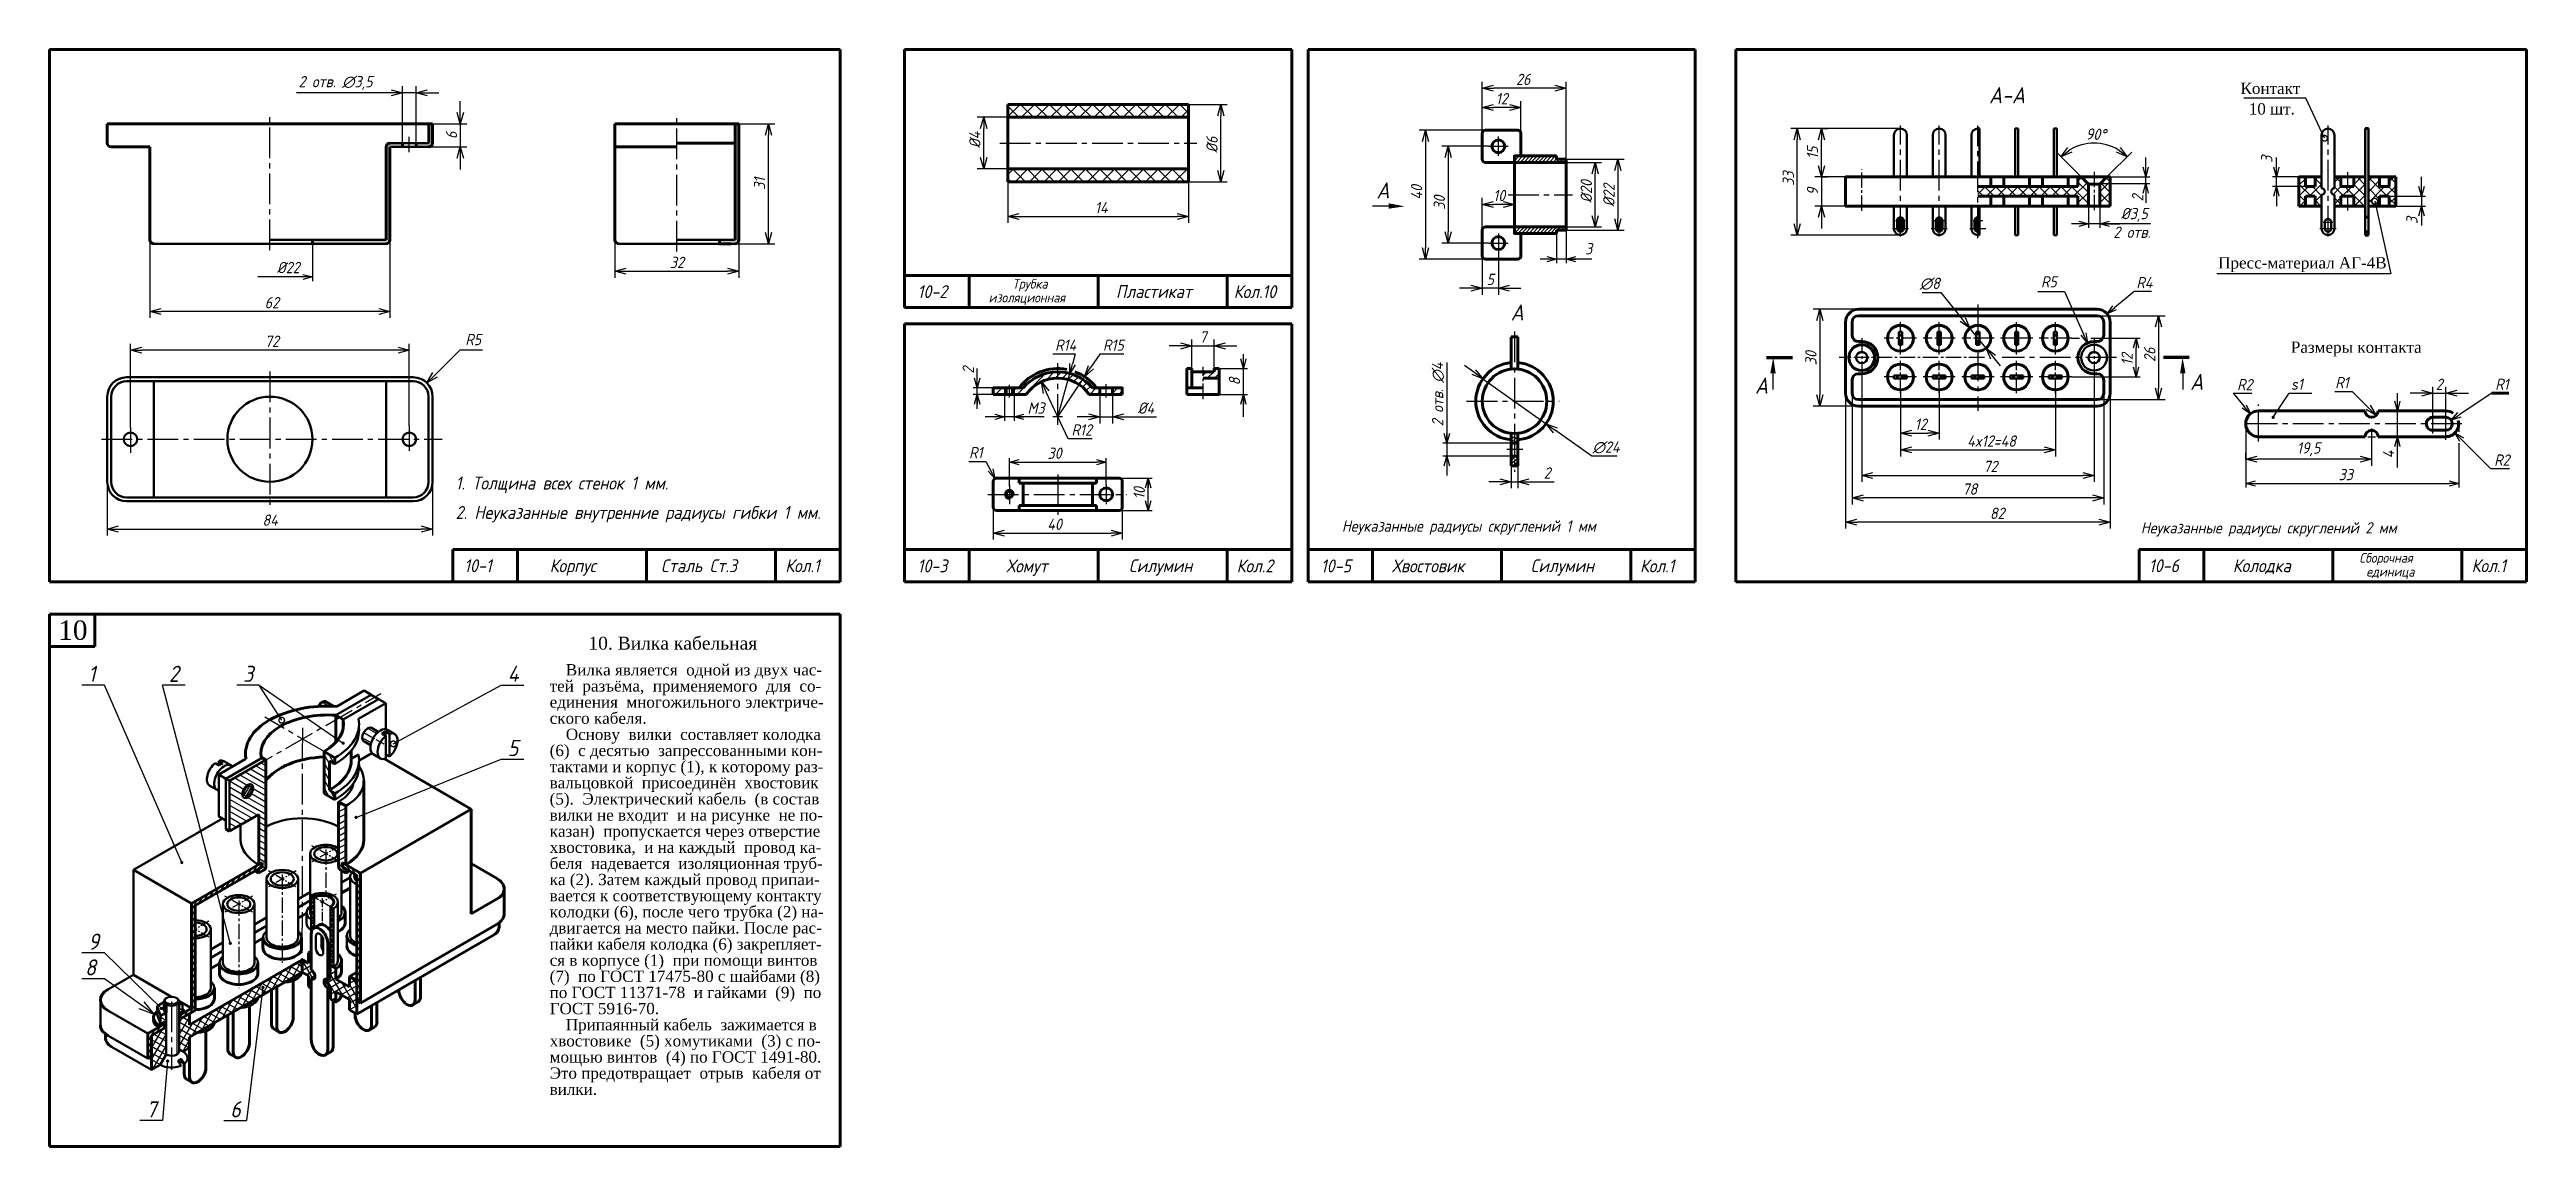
# Model space of a CAD drawing. Header units: millimetres. Extents: x -258 to 510, y 132 to 472.
import ezdxf

# ---------------------------------------------------------------- set-up
doc = ezdxf.new("R2010")
doc.units = ezdxf.units.MM
doc.header["$LTSCALE"] = 0.5
doc.linetypes.add('CENTER2', pattern=[28.575, 19.05, -3.175, 3.175, -3.175])
doc.linetypes.add('осевая2', pattern=[28.575, 19.05, -3.175, 3.175, -3.175])
doc.layers.get('0').update_dxf_attribs({"lineweight": 60})
doc.layers.get('Defpoints').update_dxf_attribs({"color": 5})
doc.styles.get("Standard").update_dxf_attribs({"font": 'isocpeui.ttf', "width": 0.9})
doc.styles.add('стиль1', font='TIMES.TTF')
doc.dimstyles.new('Standart 1', dxfattribs={"dimtxt": 3.5, "dimasz": 3.5, "dimexe": 2, "dimexo": 0, "dimgap": 1, "dimtad": 1, "dimtoh": 1, "dimdec": 0, "dimtxsty": 'Standard', "dimblk": 'OPEN30', "dimcen": 2.5, "dimadec": 0, "dimazin": 0, "dimtfac": 1, "dimtdec": 0, "dimtmove": 0, "dimatfit": 3, "dimldrblk": 'DOTSMALL', "dimfxl": 0, "dimarcsym": 0})
pattern_1 = [(45, (-140.5362, 205.1184), (-1.122532, 1.122532), [])]

msp = doc.modelspace()

# ---------------------------------------------------------------- texts
at = {"color": 7, "lineweight": -3, "width": 0.9}
for s, height, p in [('2 отв. ∅3,5', 3.5, (-180.81, 460.3)), ('A', 5, (153.2, 425.82)), ('2 отв. ', 3.5, (381.6, 413.62)), ('А', 5, (270.52, 365.34)), ('А', 5, (405.39, 366.49)), ('s1', 3.5, (436.6, 366.5)), ('1', 5, (-246, 276)), ('2', 5, (-221, 276)), ('3', 5, (-198, 276)), ('4', 5, (-116, 276)), ('5', 5, (-116, 253)), ('9', 5, (-246, 193)), ('8', 5, (-247, 185)), ('7', 5, (-228, 141)), ('6', 5, (-202, 141))]:
    msp.add_text(s, height=height, dxfattribs=at).set_placement(p)
at = {"color": 7, "lineweight": -3, "ltscale": 0.5, "style": 'стиль1'}
for s, p in [('Контакт', (421, 458.22)), ('10 шт.', (423.54, 451.86)), ('Размеры контакта', (436.6, 378))]:
    msp.add_text(s, height=3.5, dxfattribs=at).set_placement(p)
at = {"color": 7, "width": 0.9}
for s, height, p in [('A-A', 5, (343.04, 455.34)), ('Трубка', 3, (40.42, 397.9)), ('10-2', 4, (11, 394.95)), ('изоляционная', 3, (33, 393.6)), ('Пластикат', 4, (72.5, 395)), ('Кол.10', 4, (109, 394.95)), ('A', 5, (194.81, 388)), ('1. Толщина всех стенок 1 мм.', 4, (-132.16, 335.62)), ('2. Неуказанные внутренние радиусы гибки 1 мм.', 4, (-132.16, 326.5)), ('Неуказанные радиусы скруглений 1 мм', 3.5, (142.5, 322.55)), ('Неуказанные радиусы скруглений 2 мм', 3.5, (390.1, 322)), ('Сборочная', 3, (457.81, 312.94)), ('10-1', 4, (-129.5, 310)), ('Корпус', 4, (-103, 310)), ('Сталь Ст.3', 4, (-68.5, 310)), ('Кол.1', 4, (-30, 310)), ('10-3', 4, (11, 309.95)), ('Хомут', 4, (38.5, 309.95)), ('Силумин', 4, (76.5, 310)), ('Кол.2', 4, (109.89, 309.95)), ('10-5', 4, (136, 309.95)), ('Хвостовик', 4, (158, 309.95)), ('Силумин', 4, (201, 310)), ('Кол.1', 4, (234.89, 309.95)), ('10-6', 4, (392.6, 310)), ('Колодка', 4, (418.6, 310)), ('единица', 3, (459.98, 308.65)), ('Кол.1', 4, (492.6, 310))]:
    msp.add_text(s, height=height, dxfattribs=at).set_placement(p)
at = {"color": 7, "ltscale": 0.5, "style": 'стиль1'}
msp.add_text('Пресс-материал АГ-4В', height=3.5, dxfattribs=at).set_placement((414.07, 404.14))
at = {"color": 7, "lineweight": -3, "width": 0.9}
msp.add_text('2 отв. ∅4', height=3.5, rotation=90, dxfattribs=at).set_placement((173.92, 355.25))
at = {"color": 7, "lineweight": 60, "style": 'стиль1'}
msp.add_text('10', height=6, dxfattribs=at).set_placement((-255.3, 289.03))
at = {"color": 7, "style": 'стиль1'}
for s, height, p in [('10. Вилка кабельная', 4, (-91, 286)), ('Основу  вилки  составляет колодка', 3.5, (-98, 258)), ('(6)  с десятью  запрессованными кон-', 3.5, (-103, 253)), ('тактами и корпус (1), к которому раз-', 3.5, (-103, 248)), ('вальцовкой  присоединён  хвостовик', 3.5, (-103, 243)), ('(5).  Электрический кабель  (в состав', 3.5, (-103, 238)), ('вилки не входит  и на рисунке  не по-', 3.5, (-103, 233)), ('казан)  пропускается через отверстие', 3.5, (-103, 228)), ('хвостовика,  и на каждый  провод ка-', 3.5, (-103, 223)), ('ка (2). Затем каждый провод припаи-', 3.5, (-103, 213)), ('беля  надевается  изоляционная труб-', 3.5, (-103, 218)), ('вается к соответствующему контакту ', 3.5, (-103, 208)), ('двигается на место пайки. После рас-', 3.5, (-103, 198)), ('колодки (6), после чего трубка (2) на-', 3.5, (-103, 203)), ('пайки кабеля колодка (6) закрепляет-', 3.5, (-103, 193)), ('ся в корпусе (1)  при помощи винтов', 3.5, (-103, 188)), ('(7)  по ГОСТ 17475-80 с шайбами (8)', 3.5, (-103, 183)), ('по ГОСТ 11371-78  и гайками  (9)  по', 3.5, (-103, 178)), ('ГОСТ 5916-70. ', 3.5, (-103, 173)), ('Припаянный кабель  зажимается в', 3.5, (-98, 168)), ('хвостовике  (5) хомутиками  (3) с по-', 3.5, (-103, 163)), ('мощью винтов  (4) по ГОСТ 1491-80.', 3.5, (-103, 158)), ('Это предотвращает  отрыв  кабеля от', 3.5, (-103, 153)), ('вилки.', 3.5, (-103, 148))]:
    msp.add_text(s, height=height, dxfattribs=at).set_placement(p)
at = {"color": 7, "linetype": 'Continuous', "style": 'стиль1'}
for s, p in [('тей  разъёма,  применяемого  для  со-', (-103, 273)), ('Вилка является  одной из двух час-', (-98, 278)), ('единения  многожильного электриче-', (-103, 268)), ('ского кабеля. ', (-103, 263))]:
    msp.add_text(s, height=3.5, dxfattribs=at).set_placement(p)
at = {"color": 7, "lineweight": -3, "char_height": 3.5, "attachment_point": 5, "rotation": 90}
for s, insert in [('3', (429.1, 438)), ('2', (389.1, 426)), ('3', (474.1, 419)), ('12', (385.85, 376)), ('2', (26.71, 372.62)), ('8', (109.21, 369.12)), ('4', (466.85, 346.5)), ('10', (79.71, 334.5))]:
    msp.add_mtext(s, dxfattribs=dict(at, insert=insert))
at = {"color": 7, "lineweight": -3, "char_height": 3.5, "attachment_point": 5}
for s, insert in [('%%c3,5', (388.1, 420.75)), ('\\A1;3', (219, 410.27)), ('%%c22', (-184, 404.43)), ('R5', (361.6, 400)), ('R4', (391.2, 399.75)), ('R5', (-126.7, 382.1)), ('R14', (56.89, 380.37)), ('R2', (422.32, 368.14)), ('M3', (47.72, 360.87)), ('R1', (29.06, 347.06)), ('30', (53.46, 346.87)), ('R2', (501.98, 344.75)), ('33', (453.6, 340.25))]:
    msp.add_mtext(s, dxfattribs=dict(at, insert=insert))
at = {"color": 7, "insert": (502, 368.25), "char_height": 3.5, "attachment_point": 5}
msp.add_mtext('R1', dxfattribs=at)

# ---------------------------------------------------------------- blocks, each defined once
blk = doc.blocks.new('_Open30')
at = {"color": 0, "linetype": 'ByBlock', "lineweight": -2}
for p, q in [((-1, 0.27), (0, 0)), ((0, 0), (-1, -0.27)), ((0, 0), (-1, 0))]:
    blk.add_line(p, q, dxfattribs=at)
blk = doc.blocks.new('*D75')
at = {"color": 0, "lineweight": -2}
for p, q in [((-240.1, 338), (-240.1, 321.38)), ((-139.3, 338), (-139.3, 321.38)), ((-236.6, 323.38), (-142.8, 323.38))]:
    blk.add_line(p, q, dxfattribs=at)
at = {"layer": 'Defpoints', "color": 0}
for p in [(-240.1, 338), (-139.3, 338), (-139.3, 323.38)]:
    blk.add_point(p, dxfattribs=at)
at = {"color": 0, "lineweight": -2, "xscale": 3.5, "yscale": 3.5, "zscale": 3.5, "rotation": 180}
blk.add_blockref('_Open30', (-240.1, 323.38), dxfattribs=at)
at = {"color": 0, "lineweight": -2, "xscale": 3.5, "yscale": 3.5, "zscale": 3.5}
blk.add_blockref('_Open30', (-139.3, 323.38), dxfattribs=at)
at = {"color": 0, "lineweight": -3, "insert": (-189.65, 326.13), "char_height": 3.5, "attachment_point": 5}
blk.add_mtext('84', dxfattribs=at)
blk = doc.blocks.new('_DotSmall')
at = {"color": 0, "linetype": 'ByBlock', "const_width": 0.5}
blk.add_lwpolyline([(-0.0625, 0, 1), (0.0625, 0, 1)], format="xyb", close=True, dxfattribs=at)
blk = doc.blocks.new('*D76')
at = {"color": 0, "lineweight": -2}
for p, q in [((-44.37, 449), (-33.22, 449)), ((-35.22, 415.3), (-35.22, 445.5)), ((-45.57, 411.8), (-33.22, 411.8))]:
    blk.add_line(p, q, dxfattribs=at)
at = {"layer": 'Defpoints', "color": 0}
for p in [(-44.37, 449), (-35.22, 449), (-45.57, 411.8)]:
    blk.add_point(p, dxfattribs=at)
at = {"color": 0, "lineweight": -2, "xscale": 3.5, "yscale": 3.5, "zscale": 3.5}
for p, rotation in [((-35.22, 449), 90), ((-35.22, 411.8), 270)]:
    blk.add_blockref('_Open30', p, dxfattribs=dict(at, rotation=rotation))
at = {"color": 0, "lineweight": -3, "insert": (-37.97, 430.4), "char_height": 3.5, "attachment_point": 5, "rotation": 90}
blk.add_mtext('31', dxfattribs=at)
blk = doc.blocks.new('*D77')
at = {"color": 0, "lineweight": -2}
for p, q in [((-82.77, 414.88), (-82.77, 401.27)), ((-44.37, 413), (-44.37, 401.27)), ((-79.27, 403.27), (-47.87, 403.27))]:
    blk.add_line(p, q, dxfattribs=at)
at = {"layer": 'Defpoints', "color": 0}
for p in [(-82.77, 414.88), (-44.37, 413), (-44.37, 403.27)]:
    blk.add_point(p, dxfattribs=at)
at = {"color": 0, "lineweight": -2, "xscale": 3.5, "yscale": 3.5, "zscale": 3.5, "rotation": 180}
blk.add_blockref('_Open30', (-82.77, 403.27), dxfattribs=at)
at = {"color": 0, "lineweight": -2, "xscale": 3.5, "yscale": 3.5, "zscale": 3.5}
blk.add_blockref('_Open30', (-44.37, 403.27), dxfattribs=at)
at = {"color": 0, "lineweight": -3, "insert": (-63.57, 406.02), "char_height": 3.5, "attachment_point": 5}
blk.add_mtext('32', dxfattribs=at)
blk = doc.blocks.new('*D65')
at = {"color": 0, "lineweight": -2}
for p, q in [((-130.7, 452.5), (-130.7, 456)), ((-139.9, 449), (-128.7, 449)), ((-130.7, 449), (-130.7, 441.8)), ((-140.18, 441.8), (-128.7, 441.8)), ((-130.7, 438.3), (-130.7, 434.8))]:
    blk.add_line(p, q, dxfattribs=at)
at = {"layer": 'Defpoints', "color": 0}
for p in [(-139.9, 449), (-140.18, 441.8), (-130.7, 441.8)]:
    blk.add_point(p, dxfattribs=at)
at = {"color": 0, "lineweight": -2, "xscale": 3.5, "yscale": 3.5, "zscale": 3.5}
for p, rotation in [((-130.7, 449), 270), ((-130.7, 441.8), 90)]:
    blk.add_blockref('_Open30', p, dxfattribs=dict(at, rotation=rotation))
at = {"color": 0, "lineweight": -3, "insert": (-133.45, 445.4), "char_height": 3.5, "attachment_point": 5, "rotation": 90}
blk.add_mtext('6', dxfattribs=at)
blk = doc.blocks.new('*D66')
at = {"color": 0, "lineweight": -2}
for p, q in [((-232.92, 354.8), (-232.92, 380.8)), ((-150, 378.8), (-229.42, 378.8)), ((-146.5, 355.4), (-146.5, 380.8))]:
    blk.add_line(p, q, dxfattribs=at)
at = {"layer": 'Defpoints', "color": 0}
for p in [(-232.92, 378.8), (-232.92, 354.8), (-146.5, 355.4)]:
    blk.add_point(p, dxfattribs=at)
at = {"color": 0, "lineweight": -2, "xscale": 3.5, "yscale": 3.5, "zscale": 3.5, "rotation": 180}
blk.add_blockref('_Open30', (-232.92, 378.8), dxfattribs=at)
at = {"color": 0, "lineweight": -2, "xscale": 3.5, "yscale": 3.5, "zscale": 3.5}
blk.add_blockref('_Open30', (-146.5, 378.8), dxfattribs=at)
at = {"color": 0, "lineweight": -3, "insert": (-189.1, 381.57), "char_height": 3.5, "attachment_point": 5}
blk.add_mtext('72', dxfattribs=at)
blk = doc.blocks.new('*D67')
at = {"color": 0, "lineweight": -2}
for p, q in [((-226.9, 413), (-226.9, 388.8)), ((-152.5, 413), (-152.5, 388.8)), ((-156, 390.8), (-223.4, 390.8))]:
    blk.add_line(p, q, dxfattribs=at)
at = {"layer": 'Defpoints', "color": 0}
for p in [(-226.9, 413), (-152.5, 413), (-226.9, 390.8)]:
    blk.add_point(p, dxfattribs=at)
at = {"color": 0, "lineweight": -2, "xscale": 3.5, "yscale": 3.5, "zscale": 3.5, "rotation": 180}
blk.add_blockref('_Open30', (-226.9, 390.8), dxfattribs=at)
at = {"color": 0, "lineweight": -2, "xscale": 3.5, "yscale": 3.5, "zscale": 3.5}
blk.add_blockref('_Open30', (-152.5, 390.8), dxfattribs=at)
at = {"color": 0, "lineweight": -3, "insert": (-189.1, 393.55), "char_height": 3.5, "attachment_point": 5}
blk.add_mtext('62', dxfattribs=at)
blk = doc.blocks.new('*D68')
at = {"color": 0, "linetype": 'Continuous', "lineweight": -2}
for p, q in [((376.59, 389.5), (397.6, 389.5)), ((395.6, 386), (395.6, 367)), ((376.59, 363.5), (397.6, 363.5))]:
    blk.add_line(p, q, dxfattribs=at)
at = {"layer": 'Defpoints', "color": 0, "linetype": 'Continuous'}
for p in [(376.59, 389.5), (376.59, 363.5), (395.6, 363.5)]:
    blk.add_point(p, dxfattribs=at)
at = {"color": 0, "linetype": 'Continuous', "lineweight": -2, "xscale": 3.5, "yscale": 3.5, "zscale": 3.5}
for p, rotation in [((395.6, 389.5), 90), ((395.6, 363.5), 270)]:
    blk.add_blockref('_Open30', p, dxfattribs=dict(at, rotation=rotation))
at = {"color": 0, "linetype": 'Continuous', "lineweight": -3, "insert": (392.85, 377.39), "char_height": 3.5, "attachment_point": 5, "rotation": 90}
blk.add_mtext('26', dxfattribs=at)
blk = doc.blocks.new('*D69')
at = {"color": 0, "linetype": 'Continuous', "lineweight": -2}
for p, q in [((303.59, 371.5), (303.59, 338)), ((375.6, 371.5), (375.6, 338)), ((307.09, 340), (372.1, 340))]:
    blk.add_line(p, q, dxfattribs=at)
at = {"layer": 'Defpoints', "color": 0, "linetype": 'Continuous'}
for p in [(303.59, 371.5), (375.6, 371.5), (375.6, 340)]:
    blk.add_point(p, dxfattribs=at)
at = {"color": 0, "linetype": 'Continuous', "lineweight": -2, "xscale": 3.5, "yscale": 3.5, "zscale": 3.5, "rotation": 180}
blk.add_blockref('_Open30', (303.59, 340), dxfattribs=at)
at = {"color": 0, "linetype": 'Continuous', "lineweight": -2, "xscale": 3.5, "yscale": 3.5, "zscale": 3.5}
blk.add_blockref('_Open30', (375.6, 340), dxfattribs=at)
at = {"color": 0, "linetype": 'Continuous', "lineweight": -3, "insert": (343.49, 342.77), "char_height": 3.5, "attachment_point": 5}
blk.add_mtext('72', dxfattribs=at)
blk = doc.blocks.new('*D70')
at = {"color": 0, "lineweight": -2}
for p, q in [((315.6, 366.25), (315.6, 351.1)), ((327.6, 366.25), (327.6, 351.1)), ((319.1, 353.1), (324.1, 353.1))]:
    blk.add_line(p, q, dxfattribs=at)
at = {"layer": 'Defpoints', "color": 0}
for p in [(315.6, 366.25), (327.6, 366.25), (327.6, 353.1)]:
    blk.add_point(p, dxfattribs=at)
at = {"color": 0, "lineweight": -2, "xscale": 3.5, "yscale": 3.5, "zscale": 3.5, "rotation": 180}
blk.add_blockref('_Open30', (315.6, 353.1), dxfattribs=at)
at = {"color": 0, "lineweight": -2, "xscale": 3.5, "yscale": 3.5, "zscale": 3.5}
blk.add_blockref('_Open30', (327.6, 353.1), dxfattribs=at)
at = {"color": 0, "lineweight": -3, "insert": (321.9, 355.85), "char_height": 3.5, "attachment_point": 5}
blk.add_mtext('12', dxfattribs=at)
blk = doc.blocks.new('*D71')
at = {"color": 0, "lineweight": -2}
for p, q in [((363.61, 366.25), (363.61, 345.89)), ((315.6, 353.1), (315.6, 345.89)), ((319.1, 347.89), (360.11, 347.89))]:
    blk.add_line(p, q, dxfattribs=at)
at = {"layer": 'Defpoints', "color": 0}
for p in [(363.61, 366.25), (315.6, 353.1), (363.61, 347.89)]:
    blk.add_point(p, dxfattribs=at)
at = {"color": 0, "lineweight": -2, "xscale": 3.5, "yscale": 3.5, "zscale": 3.5, "rotation": 180}
blk.add_blockref('_Open30', (315.6, 347.89), dxfattribs=at)
at = {"color": 0, "lineweight": -2, "xscale": 3.5, "yscale": 3.5, "zscale": 3.5}
blk.add_blockref('_Open30', (363.61, 347.89), dxfattribs=at)
at = {"color": 0, "lineweight": -3, "insert": (343.83, 350.64), "char_height": 3.5, "attachment_point": 5}
blk.add_mtext('4x12=48', dxfattribs=at)
blk = doc.blocks.new('*D78')
at = {"color": 0, "lineweight": -2}
for p, q in [((300.6, 365.5), (300.6, 331)), ((378.59, 365.5), (378.59, 331)), ((375.09, 333), (304.1, 333))]:
    blk.add_line(p, q, dxfattribs=at)
at = {"layer": 'Defpoints', "color": 0}
for p in [(300.6, 365.5), (378.59, 365.5), (300.6, 333)]:
    blk.add_point(p, dxfattribs=at)
at = {"color": 0, "lineweight": -2, "xscale": 3.5, "yscale": 3.5, "zscale": 3.5, "rotation": 180}
blk.add_blockref('_Open30', (300.6, 333), dxfattribs=at)
at = {"color": 0, "lineweight": -2, "xscale": 3.5, "yscale": 3.5, "zscale": 3.5}
blk.add_blockref('_Open30', (378.59, 333), dxfattribs=at)
at = {"color": 0, "lineweight": -3, "insert": (337.1, 335.77), "char_height": 3.5, "attachment_point": 5}
blk.add_mtext('78', dxfattribs=at)
blk = doc.blocks.new('*D79')
at = {"color": 0, "lineweight": -2}
for p, q in [((298.6, 365.5), (298.6, 323.5)), ((380.59, 365.5), (380.59, 323.5)), ((377.09, 325.5), (302.1, 325.5))]:
    blk.add_line(p, q, dxfattribs=at)
at = {"layer": 'Defpoints', "color": 0}
for p in [(298.6, 365.5), (380.59, 365.5), (298.6, 325.5)]:
    blk.add_point(p, dxfattribs=at)
at = {"color": 0, "lineweight": -2, "xscale": 3.5, "yscale": 3.5, "zscale": 3.5, "rotation": 180}
blk.add_blockref('_Open30', (298.6, 325.5), dxfattribs=at)
at = {"color": 0, "lineweight": -2, "xscale": 3.5, "yscale": 3.5, "zscale": 3.5}
blk.add_blockref('_Open30', (380.59, 325.5), dxfattribs=at)
at = {"color": 0, "lineweight": -3, "insert": (345.6, 328.25), "char_height": 3.5, "attachment_point": 5}
blk.add_mtext('82', dxfattribs=at)
blk = doc.blocks.new('*D72')
at = {"color": 0, "lineweight": -2}
for p, q in [((302.6, 391.5), (288.6, 391.5)), ((290.6, 388), (290.6, 365)), ((302.1, 361.5), (288.6, 361.5))]:
    blk.add_line(p, q, dxfattribs=at)
at = {"layer": 'Defpoints', "color": 0}
for p in [(302.6, 391.5), (290.6, 361.5), (302.1, 361.5)]:
    blk.add_point(p, dxfattribs=at)
at = {"color": 0, "lineweight": -2, "xscale": 3.5, "yscale": 3.5, "zscale": 3.5}
for p, rotation in [((290.6, 391.5), 90), ((290.6, 361.5), 270)]:
    blk.add_blockref('_Open30', p, dxfattribs=dict(at, rotation=rotation))
at = {"color": 0, "lineweight": -3, "insert": (287.85, 376.34), "char_height": 3.5, "attachment_point": 5, "rotation": 90}
blk.add_mtext('30', dxfattribs=at)
blk = doc.blocks.new('*D73')
at = {"color": 0, "lineweight": -2}
for p, q in [((291.1, 436), (291.1, 439.5)), ((298.6, 432.5), (289.1, 432.5)), ((291.1, 432.5), (291.1, 423.5)), ((298.6, 423.5), (289.1, 423.5)), ((291.1, 420), (291.1, 416.5))]:
    blk.add_line(p, q, dxfattribs=at)
at = {"layer": 'Defpoints', "color": 0}
for p in [(298.6, 432.5), (291.1, 423.5), (298.6, 423.5)]:
    blk.add_point(p, dxfattribs=at)
at = {"color": 0, "lineweight": -2, "xscale": 3.5, "yscale": 3.5, "zscale": 3.5}
for p, rotation in [((291.1, 432.5), 270), ((291.1, 423.5), 90)]:
    blk.add_blockref('_Open30', p, dxfattribs=dict(at, rotation=rotation))
at = {"color": 0, "lineweight": -3, "insert": (288.35, 428), "char_height": 3.5, "attachment_point": 5, "rotation": 90}
blk.add_mtext('9', dxfattribs=at)
blk = doc.blocks.new('*D74')
at = {"color": 0, "lineweight": -2}
for p, q in [((322.35, 396.66), (328.1, 396.66)), ((328.1, 396.66), (334.87, 388.32)), ((342.12, 379.39), (337.08, 385.61)), ((344.33, 376.68), (346.54, 373.96))]:
    blk.add_line(p, q, dxfattribs=at)
at = {"layer": 'Defpoints', "color": 0}
for p in [(337.08, 385.61), (342.12, 379.39)]:
    blk.add_point(p, dxfattribs=at)
at = {"color": 0, "lineweight": -2, "xscale": 3.5, "yscale": 3.5, "zscale": 3.5}
for p, rotation in [((337.08, 385.61), 309.0766852219268), ((342.12, 379.39), 129.0766852219268)]:
    blk.add_blockref('_Open30', p, dxfattribs=dict(at, rotation=rotation))
at = {"color": 0, "lineweight": -3, "insert": (324.72, 399.41), "char_height": 3.5, "attachment_point": 5}
blk.add_mtext('∅8', dxfattribs=at)
blk = doc.blocks.new('*D41')
at = {"color": 0, "lineweight": -2}
for p, q in [((477.1, 365.5), (473.6, 365.5)), ((480.6, 359), (480.6, 367.5)), ((480.6, 365.5), (484.6, 365.5)), ((484.6, 361), (484.6, 367.5)), ((488.1, 365.5), (491.6, 365.5))]:
    blk.add_line(p, q, dxfattribs=at)
at = {"layer": 'Defpoints', "color": 0}
for p in [(484.6, 365.5), (484.6, 361), (480.6, 359)]:
    blk.add_point(p, dxfattribs=at)
at = {"color": 0, "lineweight": -2, "xscale": 3.5, "yscale": 3.5, "zscale": 3.5}
blk.add_blockref('_Open30', (480.6, 365.5), dxfattribs=at)
at = {"color": 0, "lineweight": -2, "xscale": 3.5, "yscale": 3.5, "zscale": 3.5, "rotation": 180}
blk.add_blockref('_Open30', (484.6, 365.5), dxfattribs=at)
at = {"color": 0, "lineweight": -3, "insert": (482.6, 368.25), "char_height": 3.5, "attachment_point": 5}
blk.add_mtext('2', dxfattribs=at)
blk = doc.blocks.new('*D42')
at = {"color": 0, "lineweight": -2}
for p, q in [((422.6, 345), (422.6, 347)), ((461.6, 351.5), (461.6, 343)), ((458.1, 345), (426.1, 345))]:
    blk.add_line(p, q, dxfattribs=at)
at = {"layer": 'Defpoints', "color": 0}
for p in [(461.6, 351.5), (422.6, 345), (422.6, 345)]:
    blk.add_point(p, dxfattribs=at)
at = {"color": 0, "lineweight": -2, "xscale": 3.5, "yscale": 3.5, "zscale": 3.5, "rotation": 180}
blk.add_blockref('_Open30', (422.6, 345), dxfattribs=at)
at = {"color": 0, "lineweight": -2, "xscale": 3.5, "yscale": 3.5, "zscale": 3.5}
blk.add_blockref('_Open30', (461.6, 345), dxfattribs=at)
at = {"color": 0, "lineweight": -3, "insert": (442.1, 348.1), "char_height": 3.5, "attachment_point": 5}
blk.add_mtext('19,5', dxfattribs=at)
blk = doc.blocks.new('*D43')
at = {"color": 0, "lineweight": -2}
for p, q in [((450.26, 366.01), (455.59, 366.01)), ((455.59, 366.01), (460.54, 361.06))]:
    blk.add_line(p, q, dxfattribs=at)
at = {"layer": 'Defpoints', "color": 0}
for p in [(461.6, 360), (463.02, 358.59)]:
    blk.add_point(p, dxfattribs=at)
at = {"color": 0, "lineweight": -2, "xscale": 3.5, "yscale": 3.5, "zscale": 3.5, "rotation": 315}
blk.add_blockref('_Open30', (463.02, 358.59), dxfattribs=at)
at = {"color": 0, "lineweight": -3, "insert": (452.42, 368.76), "char_height": 3.5, "attachment_point": 5}
blk.add_mtext('R1', dxfattribs=at)
blk = doc.blocks.new('*D44')
at = {"color": 0, "lineweight": -2}
for p, q in [((371.6, 432.5), (363.93, 440.17)), ((379.6, 432.5), (387.28, 440.17))]:
    blk.add_line(p, q, dxfattribs=at)
blk.add_arc((375.6, 428.5), 14.51, 58.85554, 121.14446, dxfattribs=at)
at = {"layer": 'Defpoints', "color": 0}
for p in [(371.85, 442.51), (371.6, 432.5), (373.6, 430.5), (377.6, 430.5), (379.6, 432.5)]:
    blk.add_point(p, dxfattribs=at)
at = {"color": 0, "lineweight": -2, "xscale": 3.5, "yscale": 3.5, "zscale": 3.5}
for p, rotation in [((365.34, 438.76), 218.0722315492725), ((385.86, 438.76), 321.9277684507266)]:
    blk.add_blockref('_Open30', p, dxfattribs=dict(at, rotation=rotation))
at = {"color": 0, "lineweight": -3, "insert": (376.2, 445.75), "char_height": 3.5, "attachment_point": 5, "rotation": 358.02507}
blk.add_mtext('90°', dxfattribs=at)
blk = doc.blocks.new('*D45')
at = {"color": 0, "lineweight": -2}
for p, q in [((315.6, 447.5), (281.6, 447.5)), ((283.6, 418), (283.6, 444)), ((315.6, 414.5), (281.6, 414.5))]:
    blk.add_line(p, q, dxfattribs=at)
at = {"layer": 'Defpoints', "color": 0}
for p in [(283.6, 447.5), (315.6, 447.5), (315.6, 414.5)]:
    blk.add_point(p, dxfattribs=at)
at = {"color": 0, "lineweight": -2, "xscale": 3.5, "yscale": 3.5, "zscale": 3.5}
for p, rotation in [((283.6, 447.5), 90), ((283.6, 414.5), 270)]:
    blk.add_blockref('_Open30', p, dxfattribs=dict(at, rotation=rotation))
at = {"color": 0, "lineweight": -3, "insert": (280.85, 432), "char_height": 3.5, "attachment_point": 5, "rotation": 90}
blk.add_mtext('33', dxfattribs=at)
blk = doc.blocks.new('*D46')
at = {"color": 0, "lineweight": -2}
for p, q in [((291.1, 447.5), (293.1, 447.5)), ((291.1, 436), (291.1, 444)), ((291.1, 432.5), (293.1, 432.5))]:
    blk.add_line(p, q, dxfattribs=at)
at = {"layer": 'Defpoints', "color": 0}
for p in [(291.1, 447.5), (291.1, 447.5), (291.1, 432.5)]:
    blk.add_point(p, dxfattribs=at)
at = {"color": 0, "lineweight": -2, "xscale": 3.5, "yscale": 3.5, "zscale": 3.5}
for p, rotation in [((291.1, 447.5), 90), ((291.1, 432.5), 270)]:
    blk.add_blockref('_Open30', p, dxfattribs=dict(at, rotation=rotation))
at = {"color": 0, "lineweight": -3, "insert": (288.35, 440), "char_height": 3.5, "attachment_point": 5, "rotation": 90}
blk.add_mtext('15', dxfattribs=at)
blk = doc.blocks.new('*D47')
at = {"color": 0, "lineweight": -2}
for p, q in [((191.5, 338), (188, 338)), ((195, 343), (195, 336)), ((195, 338), (197, 338)), ((197, 343), (197, 336)), ((200.5, 338), (208.24, 338))]:
    blk.add_line(p, q, dxfattribs=at)
at = {"layer": 'Defpoints', "color": 0}
for p in [(195, 343), (197, 343), (197, 338)]:
    blk.add_point(p, dxfattribs=at)
at = {"color": 0, "lineweight": -2, "xscale": 3.5, "yscale": 3.5, "zscale": 3.5}
blk.add_blockref('_Open30', (195, 338), dxfattribs=at)
at = {"color": 0, "lineweight": -2, "xscale": 3.5, "yscale": 3.5, "zscale": 3.5, "rotation": 180}
blk.add_blockref('_Open30', (197, 338), dxfattribs=at)
at = {"color": 0, "lineweight": -3, "insert": (206.12, 340.75), "char_height": 3.5, "attachment_point": 5}
blk.add_mtext('2', dxfattribs=at)
blk = doc.blocks.new('*D48')
at = {"color": 0, "lineweight": -2}
for p, q in [((211.99, 437), (223, 437)), ((221, 420.5), (221, 433.5)), ((211.99, 417), (223, 417))]:
    blk.add_line(p, q, dxfattribs=at)
at = {"layer": 'Defpoints', "color": 0}
for p in [(211.99, 437), (221, 437), (211.99, 417)]:
    blk.add_point(p, dxfattribs=at)
at = {"color": 0, "lineweight": -2, "xscale": 3.5, "yscale": 3.5, "zscale": 3.5}
for p, rotation in [((221, 437), 90), ((221, 417), 270)]:
    blk.add_blockref('_Open30', p, dxfattribs=dict(at, rotation=rotation))
at = {"color": 0, "lineweight": -3, "insert": (218.25, 428), "char_height": 3.5, "attachment_point": 5, "rotation": 90}
blk.add_mtext('%%c20', dxfattribs=at)
blk = doc.blocks.new('*D49')
at = {"color": 0, "linetype": 'Continuous', "lineweight": -2}
for p, q in [((185.99, 416), (185.99, 426)), ((192.49, 424), (189.49, 424)), ((195.99, 424), (195.99, 426))]:
    blk.add_line(p, q, dxfattribs=at)
at = {"layer": 'Defpoints', "color": 0, "linetype": 'Continuous'}
for p in [(185.99, 424), (195.99, 424), (185.99, 416)]:
    blk.add_point(p, dxfattribs=at)
at = {"color": 0, "linetype": 'Continuous', "lineweight": -2, "xscale": 3.5, "yscale": 3.5, "zscale": 3.5, "rotation": 180}
blk.add_blockref('_Open30', (185.99, 424), dxfattribs=at)
at = {"color": 0, "linetype": 'Continuous', "lineweight": -2, "xscale": 3.5, "yscale": 3.5, "zscale": 3.5}
blk.add_blockref('_Open30', (195.99, 424), dxfattribs=at)
at = {"color": 0, "linetype": 'Continuous', "lineweight": -3, "insert": (191.25, 426.75), "char_height": 3.5, "attachment_point": 5}
blk.add_mtext('10', dxfattribs=at)
blk = doc.blocks.new('*D50')
at = {"color": 0, "linetype": 'Continuous', "lineweight": -2}
for p, q in [((185.99, 408), (185.99, 396)), ((190.99, 409), (190.99, 396)), ((182.49, 398), (178.99, 398)), ((190.99, 398), (185.99, 398)), ((194.49, 398), (197.99, 398))]:
    blk.add_line(p, q, dxfattribs=at)
at = {"layer": 'Defpoints', "color": 0, "linetype": 'Continuous'}
for p in [(185.99, 408), (190.99, 409), (185.99, 398)]:
    blk.add_point(p, dxfattribs=at)
at = {"color": 0, "linetype": 'Continuous', "lineweight": -2, "xscale": 3.5, "yscale": 3.5, "zscale": 3.5}
blk.add_blockref('_Open30', (185.99, 398), dxfattribs=at)
at = {"color": 0, "linetype": 'Continuous', "lineweight": -2, "xscale": 3.5, "yscale": 3.5, "zscale": 3.5, "rotation": 180}
blk.add_blockref('_Open30', (190.99, 398), dxfattribs=at)
at = {"color": 0, "linetype": 'Continuous', "lineweight": -3, "insert": (188.49, 400.75), "char_height": 3.5, "attachment_point": 5}
blk.add_mtext('5', dxfattribs=at)
blk = doc.blocks.new('*D51')
at = {"color": 0, "lineweight": -2}
for p, q in [((183.38, 372), (180.54, 374.03)), ((186.23, 369.96), (205.77, 356.02)), ((219.92, 345.92), (208.62, 353.99)), ((227.84, 345.92), (219.92, 345.92))]:
    blk.add_line(p, q, dxfattribs=at)
at = {"layer": 'Defpoints', "color": 0}
for p in [(186.23, 369.96), (205.77, 356.02)]:
    blk.add_point(p, dxfattribs=at)
at = {"color": 0, "lineweight": -2, "xscale": 3.5, "yscale": 3.5, "zscale": 3.5}
for p, rotation in [((186.23, 369.96), 324.4796056879055), ((205.77, 356.02), 144.4796056879055)]:
    blk.add_blockref('_Open30', p, dxfattribs=dict(at, rotation=rotation))
at = {"color": 0, "lineweight": -3, "insert": (224.38, 348.67), "char_height": 3.5, "attachment_point": 5}
blk.add_mtext('∅24', dxfattribs=at)
blk = doc.blocks.new('*D52')
at = {"color": 0, "linetype": 'Continuous', "lineweight": -2}
for p, q in [((187.99, 442), (173.46, 442)), ((175.46, 438.5), (175.46, 415.5)), ((187.99, 412), (173.46, 412))]:
    blk.add_line(p, q, dxfattribs=at)
at = {"layer": 'Defpoints', "color": 0, "linetype": 'Continuous'}
for p in [(187.99, 442), (175.46, 412), (187.99, 412)]:
    blk.add_point(p, dxfattribs=at)
at = {"color": 0, "linetype": 'Continuous', "lineweight": -2, "xscale": 3.5, "yscale": 3.5, "zscale": 3.5}
for p, rotation in [((175.46, 442), 90), ((175.46, 412), 270)]:
    blk.add_blockref('_Open30', p, dxfattribs=dict(at, rotation=rotation))
at = {"color": 0, "linetype": 'Continuous', "lineweight": -3, "insert": (172.71, 424.53), "char_height": 3.5, "attachment_point": 5, "rotation": 90}
blk.add_mtext('30', dxfattribs=at)
blk = doc.blocks.new('*D53')
at = {"color": 0, "linetype": 'Continuous', "lineweight": -2}
for p, q in [((186.99, 447), (166.4, 447)), ((168.4, 443.5), (168.4, 410.5)), ((186.99, 407), (166.4, 407))]:
    blk.add_line(p, q, dxfattribs=at)
at = {"layer": 'Defpoints', "color": 0, "linetype": 'Continuous'}
for p in [(186.99, 447), (168.4, 407), (186.99, 407)]:
    blk.add_point(p, dxfattribs=at)
at = {"color": 0, "linetype": 'Continuous', "lineweight": -2, "xscale": 3.5, "yscale": 3.5, "zscale": 3.5}
for p, rotation in [((168.4, 447), 90), ((168.4, 407), 270)]:
    blk.add_blockref('_Open30', p, dxfattribs=dict(at, rotation=rotation))
at = {"color": 0, "linetype": 'Continuous', "lineweight": -3, "insert": (165.65, 427.74), "char_height": 3.5, "attachment_point": 5, "rotation": 90}
blk.add_mtext('40', dxfattribs=at)
blk = doc.blocks.new('*D54')
at = {"color": 0, "lineweight": -2}
for p, q in [((185.99, 446), (185.99, 456)), ((194.49, 454), (189.49, 454)), ((197.99, 446), (197.99, 456))]:
    blk.add_line(p, q, dxfattribs=at)
at = {"layer": 'Defpoints', "color": 0}
for p in [(185.99, 454), (185.99, 446), (197.99, 446)]:
    blk.add_point(p, dxfattribs=at)
at = {"color": 0, "lineweight": -2, "xscale": 3.5, "yscale": 3.5, "zscale": 3.5, "rotation": 180}
blk.add_blockref('_Open30', (185.99, 454), dxfattribs=at)
at = {"color": 0, "lineweight": -2, "xscale": 3.5, "yscale": 3.5, "zscale": 3.5}
blk.add_blockref('_Open30', (197.99, 454), dxfattribs=at)
at = {"color": 0, "lineweight": -3, "insert": (192.05, 456.75), "char_height": 3.5, "attachment_point": 5}
blk.add_mtext('12', dxfattribs=at)
blk = doc.blocks.new('*D55')
at = {"color": 0, "lineweight": -2}
for p, q in [((211.49, 438), (230, 438)), ((228, 434.5), (228, 419.5)), ((211.49, 416), (230, 416))]:
    blk.add_line(p, q, dxfattribs=at)
at = {"layer": 'Defpoints', "color": 0}
for p in [(211.49, 438), (211.49, 416), (228, 416)]:
    blk.add_point(p, dxfattribs=at)
at = {"color": 0, "lineweight": -2, "xscale": 3.5, "yscale": 3.5, "zscale": 3.5}
for p, rotation in [((228, 438), 90), ((228, 416), 270)]:
    blk.add_blockref('_Open30', p, dxfattribs=dict(at, rotation=rotation))
at = {"color": 0, "lineweight": -3, "insert": (225.25, 426.81), "char_height": 3.5, "attachment_point": 5, "rotation": 90}
blk.add_mtext('%%c22', dxfattribs=at)
blk = doc.blocks.new('*D56')
at = {"color": 0, "lineweight": -2}
for p, q in [((185.99, 446), (185.99, 462)), ((211.99, 438), (211.99, 462)), ((208.49, 460), (189.49, 460))]:
    blk.add_line(p, q, dxfattribs=at)
at = {"layer": 'Defpoints', "color": 0}
for p in [(185.99, 460), (185.99, 446), (211.99, 438)]:
    blk.add_point(p, dxfattribs=at)
at = {"color": 0, "lineweight": -2, "xscale": 3.5, "yscale": 3.5, "zscale": 3.5, "rotation": 180}
blk.add_blockref('_Open30', (185.99, 460), dxfattribs=at)
at = {"color": 0, "lineweight": -2, "xscale": 3.5, "yscale": 3.5, "zscale": 3.5}
blk.add_blockref('_Open30', (211.99, 460), dxfattribs=at)
at = {"color": 0, "lineweight": -3, "insert": (198.69, 462.75), "char_height": 3.5, "attachment_point": 5}
blk.add_mtext('26', dxfattribs=at)
blk = doc.blocks.new('*D57')
at = {"color": 0, "lineweight": -2}
for p, q in [((95, 455), (107, 455)), ((105, 434.5), (105, 451.5)), ((95, 431), (107, 431))]:
    blk.add_line(p, q, dxfattribs=at)
at = {"layer": 'Defpoints', "color": 0}
for p in [(95, 455), (105, 455), (95, 431)]:
    blk.add_point(p, dxfattribs=at)
at = {"color": 0, "lineweight": -2, "xscale": 3.5, "yscale": 3.5, "zscale": 3.5}
for p, rotation in [((105, 455), 90), ((105, 431), 270)]:
    blk.add_blockref('_Open30', p, dxfattribs=dict(at, rotation=rotation))
at = {"color": 0, "lineweight": -3, "insert": (102.25, 442.5), "char_height": 3.5, "attachment_point": 5, "rotation": 90}
blk.add_mtext('%%c6', dxfattribs=at)
blk = doc.blocks.new('*D58')
at = {"color": 0, "lineweight": -2}
for p, q in [((39, 451), (29.5, 451)), ((31.5, 438.5), (31.5, 447.5)), ((39.04, 435), (29.5, 435))]:
    blk.add_line(p, q, dxfattribs=at)
at = {"layer": 'Defpoints', "color": 0}
for p in [(31.5, 451), (39, 451), (39.04, 435)]:
    blk.add_point(p, dxfattribs=at)
at = {"color": 0, "lineweight": -2, "xscale": 3.5, "yscale": 3.5, "zscale": 3.5}
for p, rotation in [((31.5, 451), 90), ((31.5, 435), 270)]:
    blk.add_blockref('_Open30', p, dxfattribs=dict(at, rotation=rotation))
at = {"color": 0, "lineweight": -3, "insert": (28.75, 444), "char_height": 3.5, "attachment_point": 5, "rotation": 90}
blk.add_mtext('%%c4', dxfattribs=at)
blk = doc.blocks.new('*D59')
at = {"color": 0, "lineweight": -2}
for p, q in [((39, 431), (39, 418.25)), ((95, 431), (95, 418.25)), ((42.5, 420.25), (91.5, 420.25))]:
    blk.add_line(p, q, dxfattribs=at)
at = {"layer": 'Defpoints', "color": 0}
for p in [(39, 431), (95, 431), (95, 420.25)]:
    blk.add_point(p, dxfattribs=at)
at = {"color": 0, "lineweight": -2, "xscale": 3.5, "yscale": 3.5, "zscale": 3.5, "rotation": 180}
blk.add_blockref('_Open30', (39, 420.25), dxfattribs=at)
at = {"color": 0, "lineweight": -2, "xscale": 3.5, "yscale": 3.5, "zscale": 3.5}
blk.add_blockref('_Open30', (95, 420.25), dxfattribs=at)
at = {"color": 0, "lineweight": -3, "insert": (67.93, 423), "char_height": 3.5, "attachment_point": 5}
blk.add_mtext('14', dxfattribs=at)
blk = doc.blocks.new('*D60')
at = {"color": 0, "lineweight": -2}
for p, q in [((67.46, 377.62), (64.73, 373.51)), ((74.92, 377.62), (67.46, 377.62)), ((54.46, 358.12), (62.78, 370.6))]:
    blk.add_line(p, q, dxfattribs=at)
at = {"layer": 'Defpoints', "color": 0}
for p in [(62.78, 370.6), (54.46, 358.12)]:
    blk.add_point(p, dxfattribs=at)
at = {"color": 0, "lineweight": -2, "xscale": 3.5, "yscale": 3.5, "zscale": 3.5, "rotation": 236.3099324740199}
blk.add_blockref('_Open30', (62.78, 370.6), dxfattribs=at)
at = {"color": 0, "lineweight": -3, "insert": (71.69, 380.37), "char_height": 3.5, "attachment_point": 5}
blk.add_mtext('R15', dxfattribs=at)
blk = doc.blocks.new('*D61')
at = {"color": 0, "lineweight": -2}
for p, q in [((57.63, 351.34), (50.86, 365.82)), ((65.11, 351.34), (57.63, 351.34))]:
    blk.add_line(p, q, dxfattribs=at)
at = {"layer": 'Defpoints', "color": 0}
for p in [(49.38, 368.99), (54.46, 358.12)]:
    blk.add_point(p, dxfattribs=at)
at = {"color": 0, "lineweight": -2, "xscale": 3.5, "yscale": 3.5, "zscale": 3.5, "rotation": 115.0544963400165}
blk.add_blockref('_Open30', (49.38, 368.99), dxfattribs=at)
at = {"color": 0, "lineweight": -3, "insert": (61.87, 354.09), "char_height": 3.5, "attachment_point": 5}
blk.add_mtext('R12', dxfattribs=at)
blk = doc.blocks.new('*D62')
at = {"color": 0, "lineweight": -2}
for p, q in [((92.46, 380.12), (88.96, 380.12)), ((95.96, 373.12), (95.96, 382.12)), ((95.96, 380.12), (102.96, 380.12)), ((102.96, 373.12), (102.96, 382.12)), ((106.46, 380.12), (109.96, 380.12))]:
    blk.add_line(p, q, dxfattribs=at)
at = {"layer": 'Defpoints', "color": 0}
for p in [(102.96, 380.12), (95.96, 373.12), (102.96, 373.12)]:
    blk.add_point(p, dxfattribs=at)
at = {"color": 0, "lineweight": -2, "xscale": 3.5, "yscale": 3.5, "zscale": 3.5}
blk.add_blockref('_Open30', (95.96, 380.12), dxfattribs=at)
at = {"color": 0, "lineweight": -2, "xscale": 3.5, "yscale": 3.5, "zscale": 3.5, "rotation": 180}
blk.add_blockref('_Open30', (102.96, 380.12), dxfattribs=at)
at = {"color": 0, "lineweight": -3, "insert": (99.46, 382.89), "char_height": 3.5, "attachment_point": 5}
blk.add_mtext('7', dxfattribs=at)
blk = doc.blocks.new('*D63')
at = {"color": 0, "lineweight": -2}
for p, q in [((34.46, 330.12), (34.46, 320.12)), ((74.46, 330.12), (74.46, 320.12)), ((37.96, 322.12), (70.96, 322.12))]:
    blk.add_line(p, q, dxfattribs=at)
at = {"layer": 'Defpoints', "color": 0}
for p in [(34.46, 330.12), (74.46, 330.12), (74.46, 322.12)]:
    blk.add_point(p, dxfattribs=at)
at = {"color": 0, "lineweight": -2, "xscale": 3.5, "yscale": 3.5, "zscale": 3.5, "rotation": 180}
blk.add_blockref('_Open30', (34.46, 322.12), dxfattribs=at)
at = {"color": 0, "lineweight": -2, "xscale": 3.5, "yscale": 3.5, "zscale": 3.5}
blk.add_blockref('_Open30', (74.46, 322.12), dxfattribs=at)
at = {"color": 0, "lineweight": -3, "insert": (53.46, 324.87), "char_height": 3.5, "attachment_point": 5}
blk.add_mtext('40', dxfattribs=at)
blk = doc.blocks.new('*D64')
at = {"color": 0, "lineweight": -2}
for p, q in [((67.46, 365.12), (67.46, 356.12)), ((71.46, 365.12), (71.46, 356.12)), ((63.96, 358.12), (60.46, 358.12)), ((67.46, 358.12), (71.46, 358.12)), ((74.96, 358.12), (85.1, 358.12))]:
    blk.add_line(p, q, dxfattribs=at)
at = {"layer": 'Defpoints', "color": 0}
for p in [(67.46, 365.12), (71.46, 365.12), (71.46, 358.12)]:
    blk.add_point(p, dxfattribs=at)
at = {"color": 0, "lineweight": -2, "xscale": 3.5, "yscale": 3.5, "zscale": 3.5}
blk.add_blockref('_Open30', (67.46, 358.12), dxfattribs=at)
at = {"color": 0, "lineweight": -2, "xscale": 3.5, "yscale": 3.5, "zscale": 3.5, "rotation": 180}
blk.add_blockref('_Open30', (71.46, 358.12), dxfattribs=at)
at = {"color": 0, "lineweight": -3, "insert": (81.78, 360.87), "char_height": 3.5, "attachment_point": 5}
blk.add_mtext('%%c4', dxfattribs=at)

# ---------------------------------------------------------------- dimensions: what is measured, and where the dimension line sits
at = {"color": 7, "lineweight": -3}
for base, p1, p2, picture, middle in [((185.99, 460), (211.99, 438), (185.99, 446), '*D56', (198.69, 460)), ((185.99, 454), (197.99, 446), (185.99, 446), '*D54', (192.05, 454)), ((102.96, 380.12), (95.96, 373.12), (102.96, 373.12), '*D62', (99.46, 380.12)), ((197, 338), (195, 343), (197, 343), '*D47', (206.12, 338)), ((74.46, 322.12), (34.46, 330.12), (74.46, 330.12), '*D63', (53.46, 322.12))]:
    dim = msp.add_linear_dim(base=base, p1=p1, p2=p2, dimstyle='Standart 1', dxfattribs=at)
    dim.commit()
    dim.dimension.update_dxf_attribs({"geometry": picture, "text_midpoint": middle, "dimtype": 160})
for base, p1, p2, angle, text, picture, middle in [((-130.7, 441.8), (-139.9, 449), (-140.18, 441.8), 90, '6', '*D65', (-130.7, 445.4)), ((105, 455), (95, 431), (95, 455), 90, '%%c6', '*D57', (105, 442.5)), ((31.5, 451), (39.04, 435), (39, 451), 90, '%%c4', '*D58', (31.5, 444)), ((228, 416), (211.49, 438), (211.49, 416), 270, '%%c22', '*D55', (228, 426.81)), ((221, 437), (211.99, 417), (211.99, 437), 90, '%%c20', '*D48', (221, 428))]:
    dim = msp.add_linear_dim(base=base, p1=p1, p2=p2, angle=angle, text=text, dimstyle='Standart 1', dxfattribs=at)
    dim.commit()
    dim.dimension.update_dxf_attribs({"geometry": picture, "text_midpoint": middle, "dimtype": 160})
dim = msp.add_linear_dim(base=(-35.22, 449), p1=(-45.57, 411.8), p2=(-44.37, 449), angle=90, text='31', dimstyle='Standart 1', dxfattribs=at)
dim.commit()
dim.dimension.update_dxf_attribs({"geometry": '*D76', "text_midpoint": (-37.97, 430.4)})
at = {"color": 7, "linetype": 'Continuous', "lineweight": -3}
for base, p1, p2, angle, picture, middle in [((168.4, 407), (186.99, 447), (186.99, 407), 270, '*D53', (168.4, 427.74)), ((175.46, 412), (187.99, 442), (187.99, 412), 270, '*D52', (175.46, 424.53)), ((395.6, 363.5), (376.59, 389.5), (376.59, 363.5), 90, '*D68', (395.6, 377.39))]:
    dim = msp.add_linear_dim(base=base, p1=p1, p2=p2, angle=angle, dimstyle='Standart 1', dxfattribs=at)
    dim.commit()
    dim.dimension.update_dxf_attribs({"geometry": picture, "text_midpoint": middle, "dimtype": 160})
at = {"color": 7, "lineweight": -3}
for base, p1, p2, picture, middle in [((283.6, 447.5), (315.6, 414.5), (315.6, 447.5), '*D45', (283.6, 432)), ((291.1, 447.5), (291.1, 432.5), (291.1, 447.5), '*D46', (291.1, 440))]:
    dim = msp.add_linear_dim(base=base, p1=p1, p2=p2, angle=90, dimstyle='Standart 1', dxfattribs=at)
    dim.commit()
    dim.dimension.update_dxf_attribs({"geometry": picture, "text_midpoint": middle, "dimtype": 160})
dim = msp.add_angular_dim_2l(base=(371.85, 442.51), line1=((373.6, 430.5), (371.6, 432.5)), line2=((377.6, 430.5), (379.6, 432.5)), dimstyle='Standart 1', dxfattribs=at)
dim.commit()
dim.dimension.update_dxf_attribs({"geometry": '*D44', "text_midpoint": (376.1, 443), "dimtype": 162})
at = {"color": 7, "lineweight": -3, "ltscale": 0.5}
dim = msp.add_linear_dim(base=(291.1, 423.5), p1=(298.6, 432.5), p2=(298.6, 423.5), angle=90, dimstyle='Standart 1', dxfattribs=at)
dim.commit()
dim.dimension.update_dxf_attribs({"geometry": '*D73', "text_midpoint": (288.35, 428)})
for base, p1, p2, text, picture, middle in [((95, 420.25), (39, 431), (95, 431), '14', '*D59', (67.93, 420.25)), ((363.61, 347.89), (315.6, 353.1), (363.61, 366.25), '4x12=48', '*D71', (343.83, 347.89))]:
    dim = msp.add_linear_dim(base=base, p1=p1, p2=p2, text=text, dimstyle='Standart 1', dxfattribs=at)
    dim.commit()
    dim.dimension.update_dxf_attribs({"geometry": picture, "text_midpoint": middle, "dimtype": 160})
at = {"color": 7, "linetype": 'Continuous', "lineweight": -3}
for base, p1, p2, picture, middle in [((185.99, 424), (195.99, 424), (185.99, 416), '*D49', (191.25, 424)), ((185.99, 398), (190.99, 409), (185.99, 408), '*D50', (188.49, 398)), ((375.6, 340), (303.59, 371.5), (375.6, 371.5), '*D69', (343.49, 340))]:
    dim = msp.add_linear_dim(base=base, p1=p1, p2=p2, dimstyle='Standart 1', dxfattribs=at)
    dim.commit()
    dim.dimension.update_dxf_attribs({"geometry": picture, "text_midpoint": middle, "dimtype": 160})
at = {"color": 7, "lineweight": -3}
dim = msp.add_linear_dim(base=(-44.37, 403.27), p1=(-82.77, 414.88), p2=(-44.37, 413), text='32', dimstyle='Standart 1', dxfattribs=at)
dim.commit()
dim.dimension.update_dxf_attribs({"geometry": '*D77', "text_midpoint": (-63.57, 406.02)})
for base, p1, p2, text, picture, middle in [((-226.9, 390.8), (-152.5, 413), (-226.9, 413), '62', '*D67', (-189.1, 390.8)), ((-232.92, 378.8), (-146.5, 355.4), (-232.92, 354.8), '72', '*D66', (-189.1, 378.8)), ((484.6, 365.5), (480.6, 359), (484.6, 361), '2', '*D41', (482.6, 365.5)), ((71.46, 358.12), (67.46, 365.12), (71.46, 365.12), '%%c4', '*D64', (81.78, 358.12)), ((298.6, 325.5), (380.59, 365.5), (298.6, 365.5), '82', '*D79', (345.6, 325.5)), ((300.6, 333), (378.59, 365.5), (300.6, 365.5), '78', '*D78', (337.1, 333)), ((422.6, 345), (461.6, 351.5), (422.6, 345), '19,5', '*D42', (442.1, 345)), ((-139.3, 323.38), (-240.1, 338), (-139.3, 338), '84', '*D75', (-189.65, 323.38))]:
    dim = msp.add_linear_dim(base=base, p1=p1, p2=p2, text=text, dimstyle='Standart 1', dxfattribs=at)
    dim.commit()
    dim.dimension.update_dxf_attribs({"geometry": picture, "text_midpoint": middle, "dimtype": 160})
for p1, p2, picture, middle in [((342.12, 379.39), (337.08, 385.61), '*D74', (324.72, 396.66)), ((186.23, 369.96), (205.77, 356.02), '*D51', (224.38, 345.92))]:
    dim = msp.add_diameter_dim_2p(p1=p1, p2=p2, dimstyle='Standart 1', dxfattribs=at)
    dim.commit()
    dim.dimension.update_dxf_attribs({"geometry": picture, "text_midpoint": middle, "dimtype": 163})
at = {"color": 7, "lineweight": -3, "ltscale": 0.5}
dim = msp.add_linear_dim(base=(290.6, 361.5), p1=(302.6, 391.5), p2=(302.1, 361.5), angle=90, dimstyle='Standart 1', dxfattribs=at)
dim.commit()
dim.dimension.update_dxf_attribs({"geometry": '*D72', "text_midpoint": (290.6, 376.34), "dimtype": 160})
at = {"color": 7, "lineweight": -3}
for mpoint, picture, middle in [((62.78, 370.6), '*D60', (71.69, 377.62)), ((49.38, 368.99), '*D61', (61.87, 351.34))]:
    dim = msp.add_radius_dim(center=(54.46, 358.12), mpoint=mpoint, dimstyle='Standart 1', dxfattribs=at)
    dim.commit()
    dim.dimension.update_dxf_attribs({"geometry": picture, "text_midpoint": middle, "dimtype": 164})
dim = msp.add_radius_dim(center=(461.6, 360), mpoint=(463.02, 358.59), text='R1', dimstyle='Standart 1', dxfattribs=at)
dim.commit()
dim.dimension.update_dxf_attribs({"geometry": '*D43', "text_midpoint": (452.42, 366.01), "dimtype": 164})
at = {"color": 7, "lineweight": -3, "ltscale": 0.5}
dim = msp.add_linear_dim(base=(327.6, 353.1), p1=(315.6, 366.25), p2=(327.6, 366.25), dimstyle='Standart 1', dxfattribs=at)
dim.commit()
dim.dimension.update_dxf_attribs({"geometry": '*D70', "text_midpoint": (321.9, 353.1), "dimtype": 160})

# ---------------------------------------------------------------- hatches: boundary and pattern name
at = {"lineweight": -3}
h = msp.add_hatch(dxfattribs=at)
h.set_pattern_fill('ANSI37', style=0)
h.set_pattern_definition([(45, (-148, 372), (-2.245064, 2.245064), []), (135, (-148, 372), (-2.245064, -2.245064), [])])
h.paths.add_polyline_path([(95, 451), (95, 455), (39, 455), (39, 451)])
h.paths.add_polyline_path([(95, 431), (95, 435), (39, 435), (39, 431)])
h = msp.add_hatch(color=7)
h.paths.add_polyline_path([(-140.5, 441.8, 0.414214), (-139.3, 443), (-139.3, 449), (-140.5, 449), (-140.5, 443), (-144.4, 443), (-144.4, 441.8)])
h.paths.add_polyline_path([(-152.5, 443, 0.414214), (-153.7, 441.8), (-153.7, 413), (-176.5, 413), (-176.5, 411.8), (-153.7, 411.8, 0.414214), (-152.5, 413), (-152.5, 441.8), (-148.6, 441.8), (-148.6, 443)])
msp.add_hatch(color=7).paths.add_polyline_path([(-45.57, 413), (-50.37, 413), (-50.37, 411.8), (-46.77, 411.8), (-45.57, 411.8, 0.414214), (-44.37, 413), (-44.37, 449), (-45.57, 449)])
h = msp.add_hatch(color=7)
h.paths.add_polyline_path([(460.6, 447.5), (459.6, 447.5), (459.6, 420), (460.6, 420)])
h.paths.add_polyline_path([(460.6, 415.5), (459.6, 415.5), (459.6, 414.5), (460.6, 414.5)])
h = msp.add_hatch(dxfattribs=at)
h.set_pattern_fill('ANSI31', scale=0.25, angle=180, style=0)
h.set_pattern_definition([(225, (335.7174, 337.0096), (0.561266, -0.561266), [])])
h.paths.add_polyline_path([(208.99, 415), (208.99, 416), (211.49, 416), (211.99, 416), (211.99, 417), (195.99, 417), (195.99, 415)])
h.paths.add_polyline_path([(211.99, 437), (211.99, 438), (208.99, 438), (208.99, 439), (195.99, 439), (195.99, 437)])
h = msp.add_hatch(dxfattribs=at)
h.set_pattern_fill('ANSI37', scale=0.75, style=0)
h.paths.add_polyline_path([(373.85, 430.25), (371.6, 432.5), (370.6, 432.5), (370.6, 429.5), (339.6, 429.5), (339.6, 426.5), (370.6, 426.5), (370.6, 423.78), (370.88, 423.5), (373.85, 423.5)])
h.paths.add_polyline_path([(380.59, 430.5), (377.6, 430.5), (377.35, 430.25), (377.35, 423.5), (380.59, 423.5)])
h.paths.add_polyline_path([(380.59, 432.5), (379.6, 432.5), (377.6, 430.5), (380.59, 430.5)])
h = msp.add_hatch(dxfattribs=at)
h.set_pattern_fill('ANSI37', scale=0.75, style=0)
h.set_pattern_definition([(45, (259.1025, 287), (-1.683798, 1.683798), []), (135, (259.1025, 287), (-1.683798, -1.683798), [])])
h.paths.add_polyline_path([(446.1, 427, 1), (446.1, 429), (446.1, 432.5), (444.1, 432.5), (444.1, 429.5), (441.1, 429.5), (441.1, 432.5), (439.1, 432.5), (439.1, 423.5), (441.1, 423.5), (441.1, 426.5), (444.1, 426.5), (444.1, 423.5), (446.1, 423.5)])
h.paths.add_polyline_path([(452.1, 426.5), (454.1, 426.5), (454.1, 429.5), (452.1, 429.5), (452.1, 432.5), (450.1, 432.5), (450.1, 429, 1), (450.1, 427), (450.1, 423.5), (452.1, 423.5)])
h.paths.add_polyline_path([(456.1, 426.5), (456.1, 423.5), (459.6, 423.5), (459.6, 432.5), (456.1, 432.5), (456.1, 429.5), (454.1, 429.5), (454.1, 426.5)])
h.paths.add_polyline_path([(460.6, 423.5), (464.1, 423.5), (464.1, 426.5), (467.1, 426.5), (467.1, 423.5), (469.1, 423.5), (469.1, 432.5), (467.1, 432.5), (467.1, 429.5), (464.1, 429.5), (464.1, 432.5), (460.6, 432.5)])
h = msp.add_hatch(dxfattribs=at)
h.set_pattern_fill('ANSI31', scale=0.5, style=0)
h.set_pattern_definition(pattern_1)
h.paths.add_polyline_path([(38.46, 367.12), (37.96, 367.12), (37.96, 365.12), (38.46, 365.12)])
h.paths.add_polyline_path([(37.96, 367.12), (34.46, 367.12), (34.46, 365.12), (37.96, 365.12)])
h.paths.add_polyline_path([(40.96, 367.12), (40.46, 367.12), (40.46, 365.12), (40.96, 365.12)])
h.paths.add_polyline_path([(40.96, 367.12), (40.96, 365.12), (44.72, 365.12, -0.241531), (54.46, 370.12), (54.46, 372.12, 0.221671), (43.74, 367.12)])
h.paths.add_polyline_path([(64.21, 365.12), (67.46, 365.12), (67.46, 367.12), (65.19, 367.12, 0.221671), (54.46, 372.12), (54.46, 370.12, -0.241531)])
h.paths.add_polyline_path([(74.46, 365.12), (74.46, 367.12), (71.46, 367.12), (71.46, 365.12)])
h = msp.add_hatch(dxfattribs=at)
h.set_pattern_fill('ANSI31', scale=0.5, style=0)
h.set_pattern_definition(pattern_1)
h.paths.add_polyline_path([(99.46, 372.12), (99.46, 370.12), (104.46, 370.12), (104.46, 373.12), (102.96, 373.12), (102.96, 372.12)])
h = msp.add_hatch(dxfattribs=at)
h.set_pattern_fill('ANSI31', scale=0.25, angle=180, style=0)
h.set_pattern_definition([(225, (266, 273), (0.561266, -0.561266), [])])
h.paths.add_polyline_path([(196, 345.99), (195, 345.99), (195, 342.99), (196, 342.99)])
h.paths.add_polyline_path([(196, 342.99), (197, 342.99), (197, 345.99), (196, 345.99)])
edge = h.paths.add_edge_path()
edge.add_line((196, 349.99), (196, 351.73))
edge.add_spline(control_points=[(196, 351.73), (195.81, 351.78), (195.46, 351.81), (195.14, 351.69), (195, 351.64)], knot_values=[1.257023, 1.257023, 1.257023, 1.257023, 1.8297, 2.282074, 2.282074, 2.282074, 2.282074], degree=3, periodic=0)
edge.add_line((195, 351.64), (195, 349.99))
edge.add_line((195, 349.99), (196, 349.99))
edge = h.paths.add_edge_path()
edge.add_line((196, 349.99), (197, 349.99))
edge.add_line((197, 349.99), (197, 351.7))
edge.add_spline(control_points=[(197, 351.7), (196.9, 351.63), (196.62, 351.46), (196.27, 351.65), (196.03, 351.72), (196, 351.73)], knot_values=[0.193136, 0.193136, 0.193136, 0.193136, 0.540618, 1.177748, 1.257023, 1.257023, 1.257023, 1.257023], degree=3, periodic=0)
edge.add_line((196, 351.73), (196, 349.99))
at = {"linetype": 'Continuous', "lineweight": -3}
h = msp.add_hatch(dxfattribs=at)
h.set_pattern_fill('ANSI31', scale=10.4, angle=75, style=0)
h.set_pattern_definition([(120, (-695.372, 87.203), (-1.125833, -0.65), [])])
h.paths.add_polyline_path([(-171.24, 251.52), (-169.55, 250.54), (-169.55, 252.49), (-172.93, 254.44), (-172.93, 241.44), (-169.55, 239.49), (-169.55, 241.44), (-171.24, 242.42)])
h = msp.add_hatch(dxfattribs=at)
h.set_pattern_fill('ANSI31', scale=13, angle=105, style=0)
h.set_pattern_definition([(150, (-695.372, 87.203), (-0.8125, -1.4072913), [])])
edge = h.paths.add_edge_path()
edge.add_line((-190.94, 239.9), (-190.94, 251.84))
edge.add_line((-190.94, 251.84), (-202.2, 245.34))
edge.add_line((-202.2, 245.34), (-202.2, 229.74))
edge.add_line((-202.2, 229.74), (-193.19, 234.94))
edge.add_line((-193.19, 234.94), (-193.19, 219.34))
edge.add_line((-193.19, 219.34), (-192.08, 219.99))
edge.add_line((-192.08, 219.99), (-192.08, 218.69))
edge.add_line((-192.08, 218.69), (-193.2, 218.04))
edge.add_line((-193.2, 218.04), (-193.2, 216.74))
edge.add_line((-193.2, 216.74), (-191.5, 217.72))
edge.add_ellipse((-191.5, 218.37), major_axis=(-0.398, -0.689), ratio=0.57735, start_angle=45, end_angle=135)
edge.add_line((-190.94, 218.69), (-190.94, 239.9))
edge = h.paths.add_edge_path(flags=16)
edge.add_ellipse((-196.57, 242.15), major_axis=(-1.19, -2.07), ratio=0.57735, start_angle=0, end_angle=360)
h = msp.add_hatch(dxfattribs=at)
h.set_pattern_fill('ANSI31', scale=5.2, angle=15, style=0)
h.set_pattern_definition([(60, (-695.372, 87.203), (-0.5629165, 0.325), [])])
edge = h.paths.add_edge_path()
edge.add_line((-196.57, 242.15), (-198.26, 241.13))
edge.add_ellipse((-196.57, 242.15), major_axis=(-1.19, -2.07), ratio=0.57735, start_angle=316.25764, end_angle=405)
edge.add_line((-196.57, 240.2), (-196.57, 242.15))
edge = h.paths.add_edge_path()
edge.add_ellipse((-196.57, 242.15), major_axis=(-1.19, -2.07), ratio=0.57735, start_angle=45, end_angle=136.64106)
edge.add_line((-194.88, 243.18), (-196.57, 242.15))
edge.add_line((-196.57, 242.15), (-196.57, 242.09))
edge.add_line((-196.57, 242.09), (-196.57, 240.2))
edge = h.paths.add_edge_path()
edge.add_ellipse((-196.57, 242.15), major_axis=(-1.19, -2.07), ratio=0.57735, start_angle=136.64106, end_angle=225)
edge.add_line((-196.57, 244.1), (-196.57, 242.15))
edge.add_line((-196.57, 242.15), (-194.88, 243.18))
edge = h.paths.add_edge_path()
edge.add_line((-196.57, 242.9), (-196.57, 244.1))
edge.add_ellipse((-196.57, 242.15), major_axis=(-1.19, -2.07), ratio=0.57735, start_angle=225, end_angle=316.25764)
edge.add_line((-198.26, 241.13), (-196.57, 242.15))
edge.add_line((-196.57, 242.15), (-196.57, 242.9))
h = msp.add_hatch(dxfattribs=at)
h.set_pattern_fill('ANSI31', scale=13, angle=165, style=0)
h.set_pattern_definition([(210, (-695.372, 87.203), (0.8125, -1.4072913), [])])
edge = h.paths.add_edge_path()
edge.add_line((-166.17, 237.54), (-168.42, 238.84))
edge.add_line((-168.42, 238.84), (-168.42, 218.69))
edge.add_ellipse((-167.86, 218.37), major_axis=(0.398, -0.689), ratio=0.57735, start_angle=225, end_angle=315)
edge.add_line((-167.86, 217.72), (-166.17, 216.74))
edge.add_line((-166.17, 216.74), (-166.19, 218.06))
edge.add_line((-166.19, 218.06), (-167.32, 218.71))
edge.add_line((-167.32, 218.71), (-167.29, 220))
edge.add_line((-167.29, 220), (-166.17, 219.35))
edge.add_line((-166.17, 219.35), (-166.17, 237.54))
h = msp.add_hatch(dxfattribs=at)
h.set_pattern_fill('ANSI31', scale=7.8, angle=75, style=0)
h.set_pattern_definition([(120, (-695.372, 87.203), (-0.8443748, -0.4875), [])])
h.paths.add_polyline_path([(-161.66, 216.75), (-167.29, 220), (-167.32, 218.71), (-166.19, 218.06), (-162.79, 216.09), (-162.79, 183.4), (-162.79, 177.09), (-161.67, 176.44)])
h = msp.add_hatch(dxfattribs=at)
h.set_pattern_fill('ANSI31', scale=7.8, angle=15, style=0)
h.set_pattern_definition([(60, (-398.48015, -199.9116), (-0.8443748, 0.4875), [])])
h.paths.add_polyline_path([(-226.4, 166.37), (-221.9, 168.97), (-221.9, 170.27), (-224.15, 168.97), (-227.54, 167.03), (-227.53, 159.22), (-226.4, 159.87)])
h = msp.add_hatch(dxfattribs=at)
h.set_pattern_fill('ANSI37', scale=14.3, angle=15, style=0)
h.set_pattern_definition([(60, (-398.4801, -199.9116), (-1.5480204, 0.89375), []), (150, (-398.4801, -199.9116), (-0.89375, -1.5480204), [])])
h.paths.add_polyline_path([(-221.9, 168.97), (-226.4, 166.37), (-226.4, 155.77), (-223.74, 157.31), (-221.9, 160.53)])
h = msp.add_hatch(dxfattribs=at)
h.set_pattern_fill('ANSI31', scale=10.4, angle=105, style=0)
h.set_pattern_definition([(150, (-695.372, 87.203), (-0.65, -1.125833), [])])
h.paths.add_polyline_path([(-221.9, 173.52), (-223.59, 172.53), (-223.59, 169.94), (-221.9, 170.91)])

# ---------------------------------------------------------------- linework, layer by layer
at = {"color": 7, "lineweight": 60}
for p, q in [((-258, 307), (-258, 472)), ((-258, 472), (-13, 472)), ((-13, 472), (-13, 307)), ((7, 472), (7, 392)), ((127, 472), (7, 472)), ((127, 392), (127, 472)), ((132, 472), (132, 307)), ((252, 472), (132, 472)), ((252, 307), (252, 472)), ((264.6, 307), (264.6, 472)), ((264.6, 472), (509.6, 472)), ((509.6, 472), (509.6, 307)), ((39, 455), (39, 431)), ((95, 455), (39, 455)), ((95, 431), (95, 455)), ((-240.1, 449), (-139.3, 449)), ((-240.1, 443), (-240.1, 449)), ((-140.5, 449), (-140.5, 443)), ((-139.3, 443), (-139.3, 449)), ((-82.77, 449), (-82.77, 413)), ((-44.37, 449), (-82.77, 449)), ((-45.57, 449), (-45.57, 413)), ((-44.37, 413), (-44.37, 449)), ((95, 451), (39, 451)), ((185.99, 438), (185.99, 446)), ((196.99, 447), (186.99, 447)), ((197.99, 446), (197.99, 439)), ((339.6, 447.5), (340.1, 447.5)), ((459.6, 447.5), (460.6, 447.5)), ((-226.9, 441.8), (-238.9, 441.8)), ((-226.9, 413), (-226.9, 441.8)), ((-153.7, 441.8), (-153.7, 413)), ((-152.5, 413), (-152.5, 441.8)), ((-45.57, 414.2), (-45.57, 442.4)), ((195.99, 439), (195.99, 427)), ((208.99, 439), (208.99, 438)), ((208.99, 438), (211.99, 438)), ((39, 431), (95, 431)), ((39.04, 435), (95, 435)), ((195.99, 437), (186.99, 437)), ((211.99, 437), (195.99, 437)), ((370.6, 429.5), (370.6, 432.5)), ((373.85, 430.25), (371.6, 432.5)), ((377.35, 430.25), (373.85, 430.25)), ((373.85, 430.25), (373.85, 423.5)), ((377.35, 430.25), (379.6, 432.5)), ((377.35, 423.49), (377.35, 430.25)), ((439.1, 423.5), (439.1, 432.5)), ((439.1, 432.5), (446.1, 432.5)), ((441.1, 432.5), (441.1, 429.5)), ((444.1, 429.5), (444.1, 432.5)), ((450.1, 432.5), (459.6, 432.5)), ((452.1, 429.5), (452.1, 432.5)), ((456.1, 429.5), (456.1, 432.5)), ((460.6, 432.5), (469.1, 432.5)), ((464.1, 429.5), (464.1, 432.5)), ((467.1, 432.5), (467.1, 429.5)), ((469.1, 432.5), (469.1, 423.5)), ((339.6, 429.5), (370.6, 429.5)), ((339.6, 426.5), (370.6, 426.5)), ((370.6, 426.5), (370.6, 423.5)), ((446.1, 423.5), (439.1, 423.5)), ((441.1, 429.5), (444.1, 429.5)), ((441.1, 426.5), (444.1, 426.5)), ((441.1, 423.5), (441.1, 426.5)), ((444.1, 426.5), (444.1, 423.5)), ((459.6, 423.5), (450.1, 423.5)), ((454.1, 429.5), (452.1, 429.5)), ((454.1, 426.5), (452.1, 426.5)), ((452.1, 426.5), (452.1, 423.5)), ((454.1, 429.5), (456.1, 429.5)), ((454.1, 426.5), (456.1, 426.5)), ((456.1, 426.5), (456.1, 423.5)), ((469.1, 423.5), (460.6, 423.5)), ((467.1, 429.5), (464.1, 429.5)), ((467.1, 426.5), (464.1, 426.5)), ((464.1, 426.5), (464.1, 423.5)), ((467.1, 423.5), (467.1, 426.5)), ((185.99, 416), (185.99, 408)), ((195.99, 417), (186.99, 417)), ((211.99, 417), (195.99, 417)), ((197.99, 408), (197.99, 415)), ((208.99, 416), (211.49, 416)), ((208.99, 415), (208.99, 416)), ((459.6, 420), (460.6, 420)), ((459.6, 415.5), (460.6, 415.5)), ((-176.5, 413), (-176.5, 411.8)), ((-50.37, 413), (-50.37, 411.8)), ((-50.37, 411.8), (-46.77, 411.8)), ((186.99, 407), (196.99, 407)), ((459.6, 414.5), (460.6, 414.5)), ((127, 402), (7, 402)), ((27, 402), (27, 392)), ((67, 402), (67, 392)), ((107, 402), (107, 392)), ((7, 392), (127, 392)), ((7, 387), (7, 307)), ((127, 387), (7, 387)), ((127, 307), (127, 387)), ((300.6, 387.5), (300.6, 383.5)), ((339.59, 389.5), (302.6, 389.5)), ((376.59, 389.5), (339.59, 389.5)), ((378.59, 383.5), (378.59, 387.5)), ((195, 372.94), (195, 382.99)), ((197, 382.99), (195, 382.99)), ((197, 382.99), (197, 372.94)), ((302.6, 381.5), (303.59, 381.5)), ((375.6, 381.5), (376.59, 381.5)), ((300.6, 369.5), (300.6, 365.5)), ((303.59, 371.5), (302.6, 371.5)), ((376.59, 371.5), (375.6, 371.5)), ((378.59, 365.5), (378.59, 369.5)), ((94.46, 367.12), (99.46, 367.12)), ((302.6, 363.5), (339.59, 363.5)), ((339.59, 363.5), (376.59, 363.5)), ((426.6, 360), (459.6, 360)), ((484.6, 360), (463.6, 360)), ((484.6, 358), (480.6, 358)), ((480.6, 354), (484.6, 354)), ((195, 342.99), (195, 353.04)), ((197, 349.99), (195, 349.99)), ((197, 345.99), (195, 345.99)), ((197, 353.04), (197, 342.99)), ((459.6, 352), (426.6, 352)), ((463.6, 352), (484.6, 352)), ((197, 342.99), (195, 342.99)), ((-13, 317), (-133, 317)), ((-133, 317), (-133, 307)), ((-113, 317), (-113, 307)), ((-73, 317), (-73, 307)), ((-33, 317), (-33, 307)), ((127, 317), (7, 317)), ((27, 317), (27, 307)), ((67, 317), (67, 307)), ((107, 317), (107, 307)), ((252, 317), (132, 317)), ((152, 317), (152, 307)), ((192, 317), (192, 307)), ((232, 317), (232, 307)), ((509.6, 317), (389.6, 317)), ((389.6, 317), (389.6, 307)), ((409.6, 317), (409.6, 307)), ((449.6, 317), (449.6, 307)), ((489.6, 317), (489.6, 307)), ((-13, 307), (-258, 307)), ((7, 307), (127, 307)), ((132, 307), (252, 307)), ((509.6, 307), (264.6, 307)), ((-258, 132), (-258, 297)), ((-258, 297), (-13, 297)), ((-244, 287), (-244, 297)), ((-13, 297), (-13, 132)), ((-258, 287), (-244, 287)), ((-166.39, 201.27), (-166.39, 204.52)), ((-191.85, 193.47), (-191.85, 196.52)), ((-179.9, 193.47), (-179.9, 196.72)), ((-177.72, 192.02), (-176.87, 191.53)), ((-177.72, 188.77), (-177.72, 192.02)), ((-176.87, 198.16), (-176.87, 190.54)), ((-171.8, 195.11), (-171.8, 183.73)), ((-205.36, 185.67), (-205.36, 188.92)), ((-193.41, 185.67), (-193.41, 188.92)), ((-170.96, 188.12), (-169.27, 187.15)), ((-169.27, 187.15), (-169.27, 183.89)), ((-143.01, 178.46), (-143.01, 184.43)), ((-206.92, 177.87), (-206.92, 181.12)), ((-189.25, 170.07), (-189.25, 180.47)), ((-187.56, 169.09), (-187.56, 181.44)), ((-182.5, 172.02), (-182.5, 183.47)), ((-176.87, 181.12), (-177.72, 181.61)), ((-176.87, 164.88), (-176.87, 184.05)), ((-171.8, 183.73), (-170.96, 184.21)), ((-171.8, 181.13), (-170.96, 181.61)), ((-171.8, 177.22), (-171.8, 181.13)), ((-170.96, 177.7), (-170.96, 181.61)), ((-169.27, 176.73), (-170.96, 177.7)), ((-169.27, 179.98), (-169.27, 176.73)), ((-156.52, 170.66), (-156.52, 176.63)), ((-149.76, 180.42), (-149.76, 180.53)), ((-144.69, 177.49), (-144.69, 183.46)), ((-224.15, 168.97), (-221.9, 170.27)), ((-202.76, 162.27), (-202.76, 172.67)), ((-201.07, 161.29), (-201.07, 173.64)), ((-196.01, 164.22), (-196.01, 175.67)), ((-163.27, 172.62), (-163.27, 173.28)), ((-158.2, 169.69), (-158.2, 175.66)), ((-216.27, 161.12), (-216.27, 161.62)), ((-214.58, 153.49), (-214.58, 162.59)), ((-209.52, 156.42), (-209.52, 167.87)), ((-216.27, 154.47), (-216.27, 157.67)), ((-13, 132), (-258, 132))]:
    msp.add_line(p, q, dxfattribs=at)
at = {"color": 7, "lineweight": -3}
for p, q in [((-148.6, 443), (-148.6, 460.6)), ((-144.4, 443), (-144.4, 460.6)), ((-152.1, 458.6), (-181.44, 458.6)), ((-144.4, 458.6), (-148.6, 458.6)), ((-140.9, 458.6), (-137.4, 458.6)), ((187.99, 442), (193.99, 442)), ((190.99, 439), (190.99, 445)), ((391.6, 435.5), (391.6, 438.5)), ((432.1, 435.5), (432.1, 438.5)), ((377.6, 430.5), (392.85, 430.5)), ((380.59, 432.5), (392.85, 432.5)), ((391.6, 430.5), (391.6, 432.5)), ((441.1, 432.5), (430.85, 432.5)), ((432.1, 429.5), (432.1, 432.5)), ((477.1, 429.5), (477.1, 432.5)), ((157, 423.5), (152, 423.5)), ((373.85, 423.5), (373.85, 416.75)), ((377.35, 423.49), (377.35, 416.74)), ((391.6, 427.5), (391.6, 424.5)), ((441.1, 429.5), (430.85, 429.5)), ((432.1, 426.5), (432.1, 423.5)), ((467.1, 426.5), (478.35, 426.5)), ((469.1, 423.5), (478.35, 423.5)), ((477.1, 426.5), (477.1, 423.5)), ((190.99, 415), (190.99, 409)), ((208.99, 416), (208.99, 405.75)), ((211.99, 416), (211.99, 405.75)), ((393.1, 418), (368.59, 418)), ((380.6, 418), (383.6, 418)), ((477.1, 420.5), (477.1, 417.5)), ((-176.5, 411.8), (-176.5, 400.25)), ((187.99, 412), (193.99, 412)), ((219.99, 407), (203.99, 407)), ((-179.5, 401.5), (-193.5, 401.5)), ((358.17, 397), (366.49, 397)), ((366.49, 397), (372.35, 383.81)), ((388.05, 397), (381.98, 391.97)), ((393.35, 397), (388.05, 397)), ((-130.9, 378.8), (-138.51, 371.19)), ((-123.79, 378.8), (-130.9, 378.8)), ((59.88, 377.62), (52.9, 377.62)), ((59.88, 377.62), (59.01, 374.5)), ((111.96, 358.12), (111.96, 377.62)), ((368.6, 382.5), (371.1, 382.5)), ((374.6, 382.5), (389.85, 382.5)), ((388.6, 373.5), (388.6, 379.5)), ((29.46, 360.62), (29.46, 373.12)), ((54.46, 358.12), (58.21, 371.61)), ((104.46, 373.12), (113.21, 373.12)), ((175, 375), (175, 339.99)), ((276.1, 371.6), (276.1, 366.6)), ((368.6, 370.5), (389.85, 370.5)), ((403.11, 371.6), (403.11, 366.6)), ((34.46, 367.12), (28.21, 367.12)), ((34.46, 365.12), (28.21, 365.12)), ((37.96, 365.12), (37.96, 356.87)), ((40.96, 365.12), (40.96, 356.87)), ((104.46, 365.12), (113.21, 365.12)), ((418.69, 365.5), (424.45, 365.5)), ((418.69, 365.5), (422.12, 361.38)), ((431.1, 358), (436.1, 365.5)), ((436.1, 365.5), (443.1, 365.5)), ((469.6, 342.5), (469.6, 365.5)), ((498.85, 365.5), (488.76, 358.77)), ((50.25, 358.12), (31.96, 358.12)), ((422.6, 356), (422.6, 336.25)), ((461.6, 354.5), (461.6, 351.5)), ((488.6, 356), (488.6, 353.5)), ((195, 349.99), (173.75, 349.99)), ((195, 345.99), (173.75, 345.99)), ((460.4, 352), (462.82, 352)), ((488.6, 350), (488.6, 336.25)), ((498.6, 342), (489.55, 351.05)), ((26.91, 344.31), (32.2, 344.31)), ((32.2, 344.31), (33.6, 341.66)), ((39.46, 336.62), (39.46, 345.37)), ((42.46, 344.12), (66.46, 344.12)), ((69.46, 337.12), (69.46, 345.37)), ((73.46, 339.12), (83.71, 339.12)), ((82.46, 329.12), (82.46, 339.12)), ((504.37, 342), (498.6, 342)), ((425.6, 337.5), (485.6, 337.5)), ((73.46, 329.12), (83.71, 329.12)), ((-241, 275), (-248, 275)), ((-217, 220), (-241, 275)), ((-202, 195.08), (-223, 275)), ((-216, 275), (-223, 275)), ((-193, 275), (-200, 275)), ((-193, 275), (-167, 257)), ((-163, 234), (-118, 252)), ((-118, 252), (-111, 252)), ((-176.38, 209.44), (-176.93, 209.12)), ((-176.02, 208.73), (-176.93, 208.2)), ((-176.02, 206.98), (-176.93, 208.55)), ((-176.02, 207.81), (-176.93, 207.29)), ((-176.02, 208.56), (-176.61, 209.57)), ((-176.02, 205.39), (-176.93, 206.97)), ((-176.02, 206.9), (-176.93, 206.37)), ((-176.02, 205.98), (-176.93, 205.45)), ((-176.02, 203.8), (-176.93, 205.38)), ((-176.02, 205.06), (-176.93, 204.54)), ((-176.02, 204.15), (-176.93, 203.62)), ((-176.02, 202.21), (-176.93, 203.79)), ((-176.02, 203.23), (-176.93, 202.7)), ((-176.02, 202.31), (-176.93, 201.79)), ((-176.02, 200.63), (-176.93, 202.2)), ((-176.02, 201.4), (-176.93, 200.87)), ((-176.31, 199.54), (-176.93, 200.62)), ((-176.02, 200.48), (-176.93, 199.95)), ((-170.82, 206.23), (-170.96, 206.15)), ((-170.04, 204.56), (-170.96, 206.14)), ((-170.04, 205.76), (-170.96, 205.24)), ((-170.04, 204.85), (-170.96, 204.32)), ((-170.04, 202.97), (-170.96, 204.55)), ((-170.04, 203.93), (-170.96, 203.4)), ((-170.04, 203.02), (-170.96, 202.49)), ((-170.04, 201.38), (-170.96, 202.96)), ((-170.04, 202.1), (-170.96, 201.57)), ((-170.04, 199.8), (-170.96, 201.38)), ((-170.04, 201.18), (-170.96, 200.66)), ((-170.04, 200.27), (-170.96, 199.74)), ((-170.04, 198.21), (-170.96, 199.79)), ((-241, 192), (-248, 192)), ((-223.34, 174.77), (-241, 192)), ((-176.56, 199.26), (-176.93, 199.04)), ((-170.04, 199.35), (-170.96, 198.82)), ((-170.04, 198.43), (-170.96, 197.91)), ((-170.04, 196.62), (-170.96, 198.2)), ((-170.04, 197.52), (-170.96, 196.99)), ((-170.04, 195.03), (-170.96, 196.61)), ((-170.04, 196.6), (-170.96, 196.07)), ((-170.04, 195.68), (-170.96, 195.16)), ((-170.04, 193.45), (-170.96, 195.03)), ((-170.04, 194.77), (-170.96, 194.24)), ((-170.04, 193.85), (-170.96, 193.32)), ((-170.04, 191.86), (-170.96, 193.44)), ((-170.04, 192.93), (-170.96, 192.41)), ((-170.04, 192.02), (-170.96, 191.49)), ((-170.04, 190.27), (-170.96, 191.85)), ((-170.04, 191.1), (-170.96, 190.57)), ((-170.04, 188.68), (-170.96, 190.26)), ((-170.04, 190.18), (-170.96, 189.66)), ((-170.25, 187.72), (-170.96, 188.93)), ((-170.04, 189.27), (-170.87, 188.79)), ((-170.04, 188.35), (-170.48, 188.1)), ((-241, 184), (-248, 184)), ((-225.48, 172.94), (-241, 184)), ((-225.48, 172.94), (-228.69, 176.82)), ((-191.87, 181.31), (-197, 140)), ((-225.48, 172.94), (-230.2, 174.71)), ((-218.56, 175.99), (-218.56, 160.51)), ((-221.4, 158.47), (-223, 140)), ((-223, 140), (-230, 140)), ((-204, 140), (-197, 140))]:
    msp.add_line(p, q, dxfattribs=at)
at = {"color": 7}
for p, q in [((-45.57, 448.4), (-45.57, 442.4)), ((-148.6, 443), (-148.6, 441.8)), ((-144.4, 443), (-144.4, 441.8)), ((370.88, 423.5), (370.6, 423.78)), ((377.61, 423.5), (377.6, 423.51)), ((209.99, 416), (208.99, 416)), ((504.15, 365.5), (498.85, 365.5)), ((471.1, 360), (468.35, 360)), ((471.1, 352), (468.35, 352)), ((-221.89, 176), (-221.9, 173.52))]:
    msp.add_line(p, q, dxfattribs=at)
at = {"color": 7, "lineweight": 50}
for p, q in [((313.6, 432.5), (313.6, 445.5)), ((317.6, 445.5), (317.6, 432.5)), ((325.6, 432.5), (325.6, 445.5)), ((329.6, 445.5), (329.6, 432.5)), ((337.6, 432.5), (337.6, 445.5)), ((340.1, 432.5), (340.1, 447.5)), ((351.1, 447.5), (352.1, 447.5)), ((351.11, 432.5), (351.1, 447.5)), ((352.11, 432.5), (352.11, 447.5)), ((363.1, 447.5), (364.1, 447.5)), ((363.11, 432.5), (363.11, 447.5)), ((364.1, 432.5), (364.1, 447.5)), ((446.1, 429), (446.1, 445.5)), ((450.1, 445.5), (450.1, 429)), ((459.6, 447.5), (459.6, 414.5)), ((460.6, 414.5), (460.6, 447.5)), ((-140.5, 443), (-152.5, 443)), ((-152.5, 441.8), (-140.5, 441.8)), ((313.6, 423.5), (313.6, 416.5)), ((317.6, 416.5), (317.6, 423.5)), ((325.6, 423.5), (325.6, 416.5)), ((329.6, 416.5), (329.6, 423.5)), ((337.6, 423.5), (337.6, 416.5)), ((340.1, 414.5), (340.1, 423.5)), ((351.11, 414.5), (351.11, 423.5)), ((352.11, 414.5), (352.11, 423.5)), ((363.11, 414.5), (363.11, 423.5)), ((364.1, 414.5), (364.1, 423.5)), ((446.1, 427), (446.1, 416.5)), ((450.1, 416.5), (450.1, 427)), ((315.1, 415.63), (315.1, 419.87)), ((316.1, 415.63), (316.1, 419.87)), ((327.1, 415.63), (327.1, 419.87)), ((328.1, 415.63), (328.1, 419.87)), ((339.1, 415.63), (339.1, 419.87)), ((447.1, 418.5), (447.1, 416.5)), ((449.1, 416.5), (449.1, 418.5)), ((-225.7, 411.8), (-153.7, 411.8)), ((-153.7, 413), (-189.7, 413)), ((-45.57, 411.8), (-81.57, 411.8)), ((-63.57, 413), (-45.57, 413)), ((339.6, 414.5), (340.1, 414.5)), ((351.11, 414.5), (352.11, 414.5)), ((363.11, 414.5), (364.1, 414.5)), ((315.1, 384.5), (316.1, 384.5)), ((315.1, 380.5), (315.1, 384.5)), ((316.1, 384.5), (316.1, 380.5)), ((327.1, 380.5), (327.1, 384.5)), ((327.1, 384.5), (328.1, 384.5)), ((328.1, 384.5), (328.1, 380.5)), ((339.1, 380.5), (339.1, 384.5)), ((339.1, 384.5), (340.1, 384.5)), ((340.1, 384.5), (340.1, 380.5)), ((351.1, 380.5), (351.1, 384.5)), ((351.1, 384.5), (352.1, 384.5)), ((352.1, 384.5), (352.1, 380.5)), ((363.1, 380.5), (363.1, 384.5)), ((363.1, 384.5), (364.1, 384.5)), ((364.1, 384.5), (364.1, 380.5)), ((316.1, 380.5), (315.1, 380.5)), ((328.1, 380.5), (327.1, 380.5)), ((340.1, 380.5), (339.1, 380.5)), ((352.1, 380.5), (351.1, 380.5)), ((364.1, 380.5), (363.1, 380.5)), ((-234.1, 370.4), (-145.3, 370.4)), ((313.6, 370), (313.6, 371)), ((313.6, 371), (317.6, 371)), ((317.6, 370), (313.6, 370)), ((317.6, 371), (317.6, 370)), ((325.6, 370), (325.6, 371)), ((325.6, 371), (329.6, 371)), ((329.6, 370), (325.6, 370)), ((329.6, 371), (329.6, 370)), ((337.59, 370), (337.59, 371)), ((337.59, 371), (341.59, 371)), ((341.59, 370), (337.59, 370)), ((341.59, 371), (341.59, 370)), ((349.6, 370), (349.6, 371)), ((349.6, 371), (353.6, 371)), ((353.6, 370), (349.6, 370)), ((353.6, 371), (353.6, 370)), ((361.6, 370), (361.6, 371)), ((361.6, 371), (365.6, 371)), ((365.6, 370), (361.6, 370)), ((365.6, 371), (365.6, 370)), ((-240.1, 338), (-240.1, 364.4)), ((-139.3, 364.4), (-139.3, 338)), ((-145.3, 332), (-234.1, 332)), ((-177.24, 222.72), (-177.24, 204.52)), ((-167.49, 204.52), (-167.49, 217.51)), ((-164.85, 215.57), (-164.85, 197.37)), ((-190.75, 214.92), (-190.75, 196.72)), ((-181, 196.72), (-181, 214.92)), ((-176.93, 209.76), (-176.02, 209.24)), ((-176.93, 209.76), (-176.92, 199.04)), ((-176.02, 199.73), (-176.02, 209.24)), ((-168.62, 207.77), (-168.62, 189.58)), ((-204.26, 207.12), (-204.26, 188.92)), ((-194.51, 188.92), (-194.51, 207.12)), ((-178.34, 201.27), (-178.34, 204.32)), ((-170.96, 206.31), (-170.04, 205.78)), ((-170.96, 206.31), (-170.96, 184.21)), ((-170.04, 205.78), (-170.04, 187.59)), ((-208.02, 181.12), (-208.02, 199.32)), ((-175.46, 197.22), (-175.46, 193.32)), ((-173.22, 195.92), (-173.24, 191.74)), ((-222.59, 176.98), (-222.59, 174.48)), ((-217.83, 176.98), (-217.83, 161.5)), ((-221.9, 173.52), (-223.59, 172.53)), ((-223.59, 172.53), (-223.59, 169.94)), ((-221.9, 173.52), (-221.9, 160.53)), ((-216.84, 176.44), (-217.83, 175.86)), ((-217.83, 173.27), (-216.27, 174.17)), ((-216.84, 176.44), (-216.84, 173.84)), ((-217.83, 162.06), (-216.67, 161.39)), ((-223.74, 157.31), (-221.9, 160.53)), ((-217.23, 157.03), (-218.27, 158.58)), ((-218.02, 158.68), (-216.19, 157.63)), ((-216.19, 157.63), (-217.23, 159.18))]:
    msp.add_line(p, q, dxfattribs=at)
at = {"color": 7, "linetype": 'осевая2', "lineweight": -3}
for p, q in [((315.6, 414), (315.6, 448.5)), ((327.6, 414), (327.6, 448.5)), ((339.6, 413.5), (339.6, 448.5)), ((448.1, 414), (448.1, 448.5)), ((36.5, 443.02), (97.5, 443.02)), ((193.99, 427), (213.99, 427)), ((196, 384.58), (196, 341.06)), ((54.46, 355.66), (54.46, 374.75)), ((181.17, 362.99), (209.79, 362.99)), ((426.6, 350.5), (426.6, 362)), ((489.6, 356), (421.6, 356)), ((-241.9, 351.2), (-136.3, 351.2)), ((54.46, 340.24), (54.46, 327.77)), ((32.74, 334.12), (75.71, 334.12)), ((-197.16, 248.22), (-155.33, 272.37)), ((-172.93, 254.44), (-191.32, 265.06)), ((-179.65, 261.78), (-179.79, 189.83)), ((-220.21, 176.98), (-220.21, 155.77))]:
    msp.add_line(p, q, dxfattribs=at)
at = {"color": 7, "linetype": 'CENTER2', "lineweight": -3, "ltscale": 5}
for p, q in [((-146.5, 440.17), (-146.5, 444.96)), ((313.1, 416.5), (318.1, 416.5)), ((314.1, 419), (317.1, 419)), ((325.1, 416.5), (330.1, 416.5)), ((326.1, 419), (329.1, 419)), ((337.1, 416.5), (342.1, 416.5)), ((338.1, 419), (341.1, 419)), ((445.6, 416.5), (450.6, 416.5)), ((446.6, 418.5), (449.6, 418.5)), ((69.46, 364.12), (69.46, 368.27)), ((484.6, 351), (484.6, 361)), ((55.96, 358.12), (52.96, 358.12)), ((480.6, 353), (480.6, 359)), ((198.57, 347.99), (193.6, 347.99)), ((39.46, 337.12), (39.46, 331.12))]:
    msp.add_line(p, q, dxfattribs=at)
at = {"color": 7, "linetype": 'Continuous', "lineweight": 60}
for p, q in [((-82.77, 441.8), (-63.57, 441.8)), ((211.99, 416), (208.99, 416)), ((94.46, 373.12), (95.96, 373.12)), ((94.46, 365.12), (94.46, 373.12)), ((95.96, 367.12), (95.96, 373.12)), ((102.96, 372.12), (95.96, 372.12)), ((104.46, 370.12), (99.46, 370.12)), ((102.96, 372.12), (102.96, 373.12)), ((102.98, 373.12), (104.46, 373.12)), ((104.46, 365.12), (104.46, 373.12)), ((34.46, 365.12), (34.46, 367.12)), ((44.72, 365.12), (34.46, 365.12)), ((38.46, 367.12), (38.46, 365.12)), ((40.46, 367.12), (40.46, 365.12)), ((74.46, 365.12), (64.21, 365.12)), ((67.46, 367.12), (67.46, 365.12)), ((71.46, 367.12), (71.46, 365.12)), ((74.46, 367.12), (74.46, 365.12)), ((104.46, 365.12), (94.46, 365.12)), ((34.46, 330.12), (34.46, 338.12)), ((73.46, 339.12), (35.46, 339.12)), ((42.46, 337.62), (42.46, 339.12)), ((66.46, 337.62), (66.46, 339.12)), ((74.46, 330.12), (74.46, 338.12)), ((66.46, 337.62), (42.46, 337.62)), ((42.46, 329.12), (42.46, 330.62)), ((66.46, 330.62), (42.46, 330.62)), ((43.74, 330.62), (43.74, 337.62)), ((65.19, 330.62), (65.19, 337.62)), ((66.46, 329.12), (66.46, 330.62)), ((73.46, 329.12), (35.46, 329.12)), ((-172.3, 269.84), (-169.91, 268.46)), ((-169.27, 265.65), (-167.02, 264.35)), ((-169.27, 265.65), (-169.27, 257.3)), ((-167.02, 264.35), (-167.02, 261.43)), ((-172.93, 254.44), (-169.55, 252.49)), ((-172.93, 254.44), (-172.93, 241.44)), ((-164.48, 254.72), (-164.48, 252.17)), ((-164.48, 254.72), (-164.48, 251.84)), ((-203.32, 245.99), (-205.58, 247.29)), ((-192.34, 252.33), (-203.32, 245.99)), ((-192.34, 252.33), (-197.7, 249.24)), ((-190.94, 251.84), (-192.07, 252.49)), ((-190.94, 238.84), (-190.94, 251.84)), ((-169.55, 250.54), (-171.24, 251.52)), ((-171.24, 242.42), (-171.24, 251.52)), ((-169.55, 252.49), (-169.55, 250.54)), ((-154.24, 252.11), (-127.33, 236.57)), ((-190.94, 239.9), (-190.94, 218.69)), ((-169.55, 239.49), (-172.93, 241.44)), ((-169.55, 241.44), (-171.24, 242.42)), ((-169.55, 241.44), (-169.55, 239.49)), ((-168.42, 238.84), (-166.17, 237.54)), ((-168.42, 238.84), (-168.42, 218.69)), ((-160.58, 245.34), (-160.58, 227.14)), ((-203.32, 232.99), (-205.58, 234.29)), ((-203.32, 230.39), (-202.2, 229.74)), ((-202.2, 229.74), (-193.19, 234.94)), ((-193.19, 234.94), (-193.19, 219.34)), ((-166.17, 237.54), (-166.17, 219.35)), ((-127.33, 236.57), (-161.66, 216.75)), ((-127.33, 236.57), (-127.33, 204.07)), ((-192.08, 219.99), (-214.02, 207.32)), ((-192.08, 218.69), (-212.89, 206.66)), ((-192.08, 218.69), (-193.2, 218.04)), ((-193.2, 218.04), (-193.2, 216.74)), ((-193.2, 216.74), (-191.5, 217.72)), ((-192.08, 219.99), (-192.08, 218.69)), ((-166.19, 216.76), (-167.86, 217.72)), ((-164.85, 215.35), (-167.49, 213.83)), ((-167.29, 220), (-167.32, 218.71)), ((-167.32, 218.71), (-166.19, 218.06)), ((-167.32, 218.71), (-162.79, 216.09)), ((-167.29, 220), (-161.66, 216.75)), ((-166.17, 216.74), (-166.19, 218.06)), ((-162.79, 216.09), (-162.79, 183.4)), ((-161.66, 216.75), (-161.67, 176.44)), ((-127.33, 219.67), (-119.45, 215.12)), ((-214.02, 207.32), (-214.02, 174.82)), ((-177.24, 210.81), (-181, 208.64)), ((-177.24, 208.2), (-181, 206.03)), ((-164.85, 212.1), (-167.49, 210.58)), ((-162.79, 214.79), (-162.79, 214.79)), ((-127.33, 204.07), (-119.45, 208.62)), ((-117.12, 211.87), (-117.12, 204.07)), ((-212.89, 206.66), (-212.89, 174.17)), ((-212.89, 205.44), (-212.89, 205.37)), ((-190.75, 203.01), (-194.51, 200.84)), ((-190.75, 200.4), (-194.51, 198.23)), ((-178.34, 204.32), (-181, 202.78)), ((-176.13, 199.67), (-174.44, 200.65)), ((-119.45, 200.82), (-161.67, 176.44)), ((-118.71, 199.98), (-118.71, 201.31)), ((-204.26, 195.21), (-208.02, 193.04)), ((-204.26, 192.6), (-208.02, 190.43)), ((-191.85, 196.52), (-194.51, 194.98)), ((-162.79, 173.01), (-120.58, 197.38)), ((-214.58, 169.74), (-179.68, 189.89)), ((-179.68, 189.89), (-214.58, 169.74)), ((-179.68, 185.99), (-214.58, 165.84)), ((-205.35, 188.73), (-208.02, 187.18)), ((-179.68, 189.89), (-183.25, 187.84)), ((-179.68, 185.99), (-182.83, 184.18)), ((-177.72, 188.77), (-179.68, 189.9)), ((-179.68, 185.99), (-179.68, 189.9)), ((-179.68, 189.89), (-179.68, 185.99)), ((-179.68, 188.4), (-179.68, 186.01)), ((-177.72, 184.87), (-179.68, 186.01)), ((-177.72, 184.87), (-177.72, 181.61)), ((-176.87, 186.65), (-176.87, 190.54)), ((-176.87, 184.05), (-176.02, 184.54)), ((-167.52, 189.59), (-167.52, 186.33)), ((-165.05, 184.7), (-162.79, 186)), ((-162.79, 183.4), (-165.05, 184.7)), ((-165.05, 184.7), (-165.05, 181.45)), ((-214.02, 174.82), (-217.83, 177.02)), ((-171.8, 177.22), (-171.8, 161.96)), ((-170.11, 162.92), (-170.11, 177.22)), ((-165.05, 181.45), (-169.27, 183.89)), ((-165.05, 177.56), (-169.27, 179.98)), ((-165.05, 177.56), (-165.05, 174.31)), ((-162.79, 183.4), (-162.79, 173.01)), ((-162.79, 177.09), (-161.67, 176.44)), ((-145.4, 175.88), (-143.75, 176.83)), ((-224.15, 168.97), (-227.54, 167.03)), ((-221.9, 168.97), (-226.4, 166.37)), ((-221.9, 170.91), (-224.15, 169.62)), ((-214.02, 174.82), (-217.83, 172.62)), ((-212.89, 174.17), (-217.83, 171.32)), ((-214.58, 169.74), (-214.58, 173.19)), ((-162.79, 173.01), (-165.05, 174.31)), ((-158.91, 168.08), (-157.26, 169.03)), ((-240.65, 165.52), (-240.65, 166.86)), ((-227.54, 167.03), (-227.53, 159.22)), ((-226.4, 166.37), (-226.4, 155.77)), ((-214.58, 162.59), (-214.58, 165.84)), ((-186.82, 167.46), (-188.51, 168.44)), ((-172.54, 160.32), (-170.85, 161.29)), ((-227.53, 159.22), (-226.4, 159.87)), ((-200.33, 159.66), (-202.02, 160.64)), ((-213.84, 151.86), (-215.53, 152.84))]:
    msp.add_line(p, q, dxfattribs=at)
at = {"color": 7, "lineweight": 60, "ltscale": 0.5}
msp.add_line((211.99, 438), (211.99, 416), dxfattribs=at)
at = {"color": 7, "linetype": 'осевая2', "lineweight": -3, "ltscale": 0.5}
for p, q in [((303.6, 422.01), (303.6, 434.78)), ((99.46, 363.68), (99.46, 373.62)), ((39.46, 364.12), (39.46, 368.12)), ((69.46, 337.12), (69.46, 331.12)), ((-172.36, 224.08), (-172.36, 210.51)), ((-185.87, 216.33), (-185.87, 188.95)), ((-199.38, 208.2), (-199.38, 181.03))]:
    msp.add_line(p, q, dxfattribs=at)
at = {"color": 7, "lineweight": 80}
for p, q in [((274.1, 376.5), (282.1, 376.5)), ((405.11, 376.5), (397.1, 376.5))]:
    msp.add_line(p, q, dxfattribs=at)
at = {"color": 7, "linetype": 'Continuous', "lineweight": -3}
for p, q in [((37.96, 367.12), (37.96, 365.12)), ((40.96, 367.12), (40.96, 365.12)), ((-171.41, 268.51), (-173.5, 269.72)), ((-156.7, 260.02), (-159.39, 261.57)), ((-158.3, 257.06), (-161.07, 258.66)), ((-201.56, 213.21), (-200.43, 215.16)), ((-199.87, 214.19), (-198.74, 216.14)), ((-198.18, 215.16), (-197.05, 217.11)), ((-196.49, 216.14), (-195.37, 218.09)), ((-194.8, 217.11), (-193.68, 219.06)), ((-193.12, 218.09), (-192.08, 219.88)), ((-214.02, 205.28), (-212.25, 208.34)), ((-214.02, 207.23), (-213.94, 207.36)), ((-211.69, 207.36), (-210.56, 209.31)), ((-210, 208.33), (-208.88, 210.29)), ((-208.32, 209.31), (-207.19, 211.26)), ((-206.63, 210.28), (-205.5, 212.24)), ((-204.94, 211.26), (-203.81, 213.21)), ((-203.25, 212.24), (-202.12, 214.19)), ((-214.02, 203.33), (-212.89, 205.28)), ((-214.02, 201.38), (-212.89, 203.33)), ((-214.02, 199.43), (-212.89, 201.38)), ((-214.02, 197.48), (-212.89, 199.43)), ((-214.02, 195.53), (-212.89, 197.48)), ((-214.02, 193.58), (-212.89, 195.53)), ((-214.02, 191.63), (-212.89, 193.58)), ((-214.02, 189.68), (-212.89, 191.63)), ((-214.02, 187.73), (-212.89, 189.68)), ((-214.02, 185.78), (-212.89, 187.73)), ((-214.02, 183.83), (-212.89, 185.78)), ((-192.25, 178.74), (-188.87, 184.59)), ((-189.16, 180.52), (-185.78, 186.37)), ((-185.35, 182.72), (-188.72, 184.67)), ((-183.56, 183.75), (-186.94, 185.7)), ((-186.06, 182.31), (-182.68, 188.16)), ((-181.77, 184.79), (-185.15, 186.74)), ((-179.98, 185.82), (-183.36, 187.77)), ((-182.96, 184.1), (-179.68, 189.78)), ((-179.68, 187.71), (-181.57, 188.8)), ((-179.87, 185.89), (-179.68, 186.21)), ((-179.68, 189.77), (-179.79, 189.83)), ((-176.51, 184.26), (-179.68, 189.74)), ((-178.51, 189.22), (-179.68, 188.54)), ((-176.87, 188.1), (-179.68, 186.48)), ((-179.54, 185.92), (-179.68, 186.17)), ((-176.43, 186.29), (-178.3, 185.21)), ((-177.48, 191.88), (-177.72, 191.74)), ((-176.87, 190.16), (-177.72, 189.67)), ((-176.87, 188.44), (-177.72, 189.92)), ((-169.27, 184.24), (-171.89, 182.72)), ((-170.32, 187.75), (-170.96, 187.39)), ((-169.27, 186.3), (-170.96, 185.32)), ((-167.15, 178.76), (-170.96, 185.36)), ((-164.97, 184.65), (-165.05, 184.61)), ((-214.02, 181.88), (-212.89, 183.84)), ((-214.02, 179.93), (-212.89, 181.89)), ((-214.02, 177.98), (-212.89, 179.94)), ((-214.02, 176.03), (-212.89, 177.99)), ((-204.64, 171.59), (-201.26, 177.44)), ((-201.54, 173.37), (-198.16, 179.22)), ((-197.86, 175.5), (-201.24, 177.45)), ((-196.07, 176.53), (-199.45, 178.48)), ((-198.44, 175.16), (-195.07, 181.01)), ((-194.28, 177.56), (-197.66, 179.51)), ((-192.5, 178.59), (-195.87, 180.54)), ((-195.35, 176.95), (-191.97, 182.8)), ((-190.71, 179.63), (-194.09, 181.58)), ((-188.92, 180.66), (-192.3, 182.61)), ((-187.13, 181.69), (-190.51, 183.64)), ((-176.87, 183.97), (-177.72, 183.48)), ((-176.87, 181.29), (-177.72, 182.77)), ((-176.87, 181.91), (-177.56, 181.51)), ((-169.27, 178.86), (-172.07, 183.72)), ((-167.78, 183.03), (-170.96, 181.2)), ((-165.99, 182), (-170.96, 179.13)), ((-170.52, 177.45), (-170.96, 178.21)), ((-169.27, 178.04), (-170.41, 177.39)), ((-162.79, 181.78), (-167.59, 179.01)), ((-162.79, 174.79), (-167.43, 182.83)), ((-162.79, 179.72), (-165.79, 177.98)), ((-163.18, 183.62), (-165.05, 182.54)), ((-162.79, 178.37), (-165.05, 182.27)), ((-162.79, 177.65), (-165.05, 176.35)), ((-162.79, 181.94), (-164.06, 184.13)), ((-216.84, 174.19), (-217.83, 174.76)), ((-217.83, 171.38), (-216.76, 173.24)), ((-217.83, 166.61), (-214.58, 172.23)), ((-217.83, 170.19), (-216.85, 171.89)), ((-212.16, 167.24), (-217.83, 170.51)), ((-217.83, 163.04), (-213.64, 170.29)), ((-216.84, 175.69), (-217.48, 176.06)), ((-214.58, 170.71), (-216.74, 171.95)), ((-216.19, 172.26), (-215.07, 174.21)), ((-214.58, 172.77), (-214.95, 172.98)), ((-214.5, 173.24), (-212.89, 176.04)), ((-213.92, 166.22), (-210.55, 172.07)), ((-210.37, 168.27), (-213.75, 170.22)), ((-208.58, 169.31), (-211.96, 171.26)), ((-210.83, 168.01), (-207.45, 173.86)), ((-206.8, 170.34), (-210.17, 172.29)), ((-205.01, 171.37), (-208.39, 173.32)), ((-207.73, 169.8), (-204.35, 175.65)), ((-203.22, 172.4), (-206.6, 174.35)), ((-201.43, 173.43), (-204.81, 175.38)), ((-199.65, 174.47), (-203.02, 176.42)), ((-164.34, 173.9), (-165.05, 175.12)), ((-162.79, 175.59), (-165.03, 174.3)), ((-162.79, 173.52), (-163.24, 173.26)), ((-213.95, 166.21), (-217.83, 168.45)), ((-214.58, 164.51), (-217.83, 166.39)), ((-214.71, 162.52), (-217.83, 164.32)), ((-216.49, 161.49), (-217.83, 162.26)), ((-216.7, 161.41), (-214.58, 165.08))]:
    msp.add_line(p, q, dxfattribs=at)
at = {"color": 7, "linetype": 'Continuous', "lineweight": 50}
for p, q in [((-158.29, 271.99), (-169.27, 265.65)), ((-169, 268.41), (-160.54, 273.29)), ((-167.02, 264.35), (-156.04, 270.69)), ((-153.79, 269.39), (-162.24, 264.51)), ((-158.29, 271.99), (-160.54, 273.29)), ((-156.04, 270.69), (-158.29, 271.99)), ((-153.79, 269.39), (-156.04, 270.69)), ((-153.79, 269.39), (-153.79, 261.34)), ((-158.22, 261.71), (-156.12, 260.5)), ((-153.29, 261.16), (-150.9, 259.79)), ((-164.48, 252.17), (-162.24, 253.46)), ((-162.09, 251.6), (-158.07, 253.92)), ((-160.61, 257.58), (-158.51, 256.36)), ((-157.67, 253.58), (-155.41, 252.28)), ((-154.99, 259.98), (-153.76, 259.27)), ((-153.89, 260.63), (-152.65, 259.91)), ((-153.89, 260.63), (-153.89, 259.35)), ((-153.77, 259.28), (-153.77, 252.24)), ((-153.77, 253.53), (-152.65, 252.89)), ((-152.65, 259.91), (-152.65, 252.89)), ((-206.67, 250.82), (-205.43, 250.11)), ((-205.58, 247.29), (-197.12, 252.18)), ((-205.58, 247.29), (-205.58, 234.29)), ((-205.57, 251.47), (-204.33, 250.75)), ((-205.57, 251.46), (-205.57, 250.18)), ((-203.95, 251.41), (-201.57, 250.04)), ((-203.32, 245.99), (-192.07, 252.49)), ((-203.32, 245.99), (-203.32, 230.39)), ((-202.2, 245.34), (-203.32, 245.99)), ((-190.94, 251.84), (-202.2, 245.34)), ((-208.33, 243.83), (-206.08, 242.53)), ((-202.2, 245.34), (-202.2, 229.74)), ((-204.45, 233.64), (-232.03, 217.72)), ((-198.79, 231.71), (-198.79, 227.14)), ((-232.03, 217.72), (-214.02, 207.32)), ((-232.03, 217.72), (-232.03, 185.22)), ((-173.77, 197.37), (-173.77, 194.29)), ((-165.87, 194.07), (-165.87, 197.36)), ((-232.03, 185.22), (-239.91, 180.67)), ((-232.03, 185.22), (-220.25, 178.42)), ((-242.25, 177.42), (-242.25, 169.62)), ((-222.59, 176.69), (-224.66, 175.5)), ((-217.83, 176.56), (-216.84, 176.44)), ((-239.91, 174.17), (-227.54, 167.03)), ((-225.78, 171.24), (-225.78, 171.89)), ((-224.66, 175.5), (-223.58, 172.53)), ((-224.66, 175.5), (-224.66, 172.89)), ((-224.66, 172.89), (-223.59, 169.94)), ((-224.15, 168.97), (-224.15, 169.62)), ((-216.27, 173.52), (-216.27, 174.17)), ((-227.53, 159.22), (-239.91, 166.37)), ((-226.4, 155.77), (-238.79, 162.92)), ((-216.67, 161.39), (-214.58, 162.59)), ((-226.4, 155.77), (-223.74, 157.31))]:
    msp.add_line(p, q, dxfattribs=at)
at = {"color": 7, "linetype": 'CENTER2', "lineweight": -3, "ltscale": 0.3}
for p, q in [((-160.61, 260.33), (-153.23, 256.07)), ((-168.05, 220.23), (-176.67, 225.21)), ((-168.08, 225.19), (-176.66, 220.24)), ((-181.56, 212.43), (-190.18, 217.41)), ((-181.59, 217.39), (-190.17, 212.44)), ((-195.07, 204.63), (-203.69, 209.61)), ((-195.1, 209.59), (-203.68, 204.64)), ((-170.96, 206.31), (-176.03, 209.24)), ((-169.21, 210.24), (-173.91, 207.53)), ((-173.49, 208.99), (-173.49, 200.79)), ((-208.61, 201.79), (-212.89, 199.32)), ((-208.58, 196.83), (-212.89, 199.32))]:
    msp.add_line(p, q, dxfattribs=at)
at = {"color": 7, "linetype": 'Continuous', "lineweight": 0}
for p in [(-179.68, 185.99), (-179.68, 186.01)]:
    msp.add_line(p, (-179.68, 186.01), dxfattribs=at)
at = {"color": 7, "linetype": 'осевая2', "lineweight": -3}
for points in [[(-189.7, 409.77), (-189.7, 452.19)], [(-63.57, 409.4), (-63.57, 451.4)], [(339.6, 393), (339.6, 360)], [(382.59, 376.5), (347.1, 376.5)], [(-189.7, 372.2), (-189.7, 330.8)]]:
    msp.add_lwpolyline(points, dxfattribs=at)
at = {"color": 7, "lineweight": 60}
for points in [[(-63.57, 443), (-45.57, 443)], [(195.99, 417), (195.99, 439), (208.99, 439)], [(195.99, 437), (195.99, 415), (208.99, 415)], [(343.6, 432.5), (343.6, 429.5)], [(347.6, 432.5), (347.6, 429.5)], [(355.6, 432.5), (355.6, 429.5)], [(359.6, 432.5), (359.6, 429.5)], [(367.6, 432.5), (367.6, 429.5)], [(343.6, 423.5), (343.6, 426.5)], [(347.6, 423.5), (347.6, 426.5)], [(355.6, 423.5), (355.6, 426.5)], [(359.6, 423.5), (359.6, 426.5)], [(367.6, 423.5), (367.6, 426.5)], [(-50.37, 413), (-50.37, 411.8)], [(302.6, 391.5), (376.59, 391.5)], [(298.6, 387.5), (298.6, 365.5)], [(380.59, 387.5), (380.59, 365.5)], [(302.6, 361.5), (339.6, 361.5)], [(376.59, 361.5), (339.59, 361.5)]]:
    msp.add_lwpolyline(points, dxfattribs=at)
msp.add_lwpolyline([(380.59, 423.5), (298.6, 423.5), (298.6, 432.5), (380.59, 432.5)], close=True, dxfattribs=at)
at = {"color": 7, "linetype": 'осевая2', "lineweight": -3, "ltscale": 0.5}
for points in [[(375.6, 434.07), (375.6, 422)], [(454.1, 434), (454.1, 422)], [(315.6, 377.5), (315.6, 387.5)], [(363.6, 377.5), (363.6, 387.5)], [(341.6, 376.5), (296.59, 376.5)], [(303.59, 382.5), (303.59, 370.5)], [(320.6, 382.5), (310.6, 382.5)], [(332.6, 382.5), (322.6, 382.5)], [(344.6, 382.5), (334.6, 382.5)], [(368.6, 382.5), (358.6, 382.5)], [(375.6, 382.5), (375.6, 370.5)], [(320.6, 370.5), (310.6, 370.5)], [(315.6, 365.5), (315.6, 375.5)], [(332.6, 370.5), (322.6, 370.5)], [(327.6, 365.5), (327.6, 375.5)], [(344.6, 370.5), (334.6, 370.5)], [(356.6, 370.5), (346.6, 370.5)], [(351.6, 365.5), (351.6, 375.5)], [(368.6, 370.5), (358.6, 370.5)], [(363.6, 365.5), (363.6, 375.5)]]:
    msp.add_lwpolyline(points, dxfattribs=at)
at = {"color": 7, "lineweight": 50}
for points in [[(316.6, 419, 1.002002), (314.6, 419), (314.6, 416.5, 1), (316.6, 416.5), (316.6, 419)], [(328.6, 419, 1.002002), (326.6, 419), (326.6, 416.5, 1), (328.6, 416.5), (328.6, 419)], [(339.6, 420, 0.414214), (338.6, 419), (338.6, 416.5, 0.414214), (339.6, 415.5)]]:
    msp.add_lwpolyline(points, format="xyb", dxfattribs=at)
at = {"color": 7}
msp.add_lwpolyline([(-176.5, 413), (-176.5, 411.8)], dxfattribs=at)
at = {"color": 7, "linetype": 'CENTER2', "lineweight": -3, "ltscale": 5}
for points in [[(327.6, 377.5), (327.6, 387.5)], [(351.6, 377.5), (351.6, 387.5)], [(356.6, 382.5), (346.6, 382.5)], [(-232.92, 354.8), (-232.92, 347)], [(-146.5, 355.4), (-146.5, 347.6)]]:
    msp.add_lwpolyline(points, dxfattribs=at)
at = {"color": 7, "lineweight": 50}
for points in [[(-234.1, 369.2), (-145.32, 369.2)], [(-225.7, 369.2), (-225.7, 333.2)], [(-153.7, 369.2), (-153.7, 333.2)], [(-238.9, 364.4), (-238.9, 338)], [(-140.52, 364.4), (-140.52, 338)], [(-234.1, 333.2), (-189.7, 333.2)], [(-145.32, 333.2), (-189.72, 333.2)]]:
    msp.add_lwpolyline(points, dxfattribs=at)
at = {"color": 7, "linetype": 'Continuous', "lineweight": 60}
msp.add_lwpolyline([(43.74, 367.12), (34.46, 367.12), (34.46, 367.12), (43.74, 367.12)], close=True, dxfattribs=at)
msp.add_lwpolyline([(65.19, 367.12), (74.46, 367.12), (65.19, 367.12)], dxfattribs=at)
at = {"color": 7, "const_width": 0.5}
for points in [[(430.85, 358, 1), (431.35, 358, 1)], [(-167.25, 257, 1), (-166.75, 257, 1)], [(-163.25, 234, 1), (-162.75, 234, 1)], [(-217.25, 220, 1), (-216.75, 220, 1)], [(-202.25, 194.98, 1), (-201.75, 194.98, 1)], [(-192.12, 181.31, 1), (-191.62, 181.31, 1)], [(-223.59, 174.77, 1), (-223.09, 174.77, 1)], [(-221.65, 158.47, 1), (-221.15, 158.47, 1)]]:
    msp.add_lwpolyline(points, format="xyb", close=True, dxfattribs=at)
at = {"color": 7, "lineweight": 60}
for centre, radius in [((190.99, 442), 2), ((190.99, 412), 2), ((315.6, 382.5), 4), ((327.6, 382.5), 4), ((339.59, 382.5), 4), ((351.6, 382.5), 4), ((363.6, 382.5), 4), ((303.6, 376.5), 4), ((196, 362.99), 10), ((315.6, 370.5), 4), ((327.6, 370.5), 4), ((339.59, 370.5), 4), ((351.6, 370.5), 4), ((363.6, 370.5), 4)]:
    msp.add_circle(centre, radius, dxfattribs=at)
at = {"color": 7, "lineweight": 50}
for centre, radius in [((303.59, 376.5), 1.75), ((375.6, 376.5), 4), ((375.6, 376.5), 1.75), ((-189.7, 351.2), 13.2), ((-232.9, 351.2), 2.1), ((-146.5, 351.2), 2.1)]:
    msp.add_circle(centre, radius, dxfattribs=at)
at = {"color": 7, "linetype": 'Continuous', "lineweight": 60}
for centre, radius in [((39.46, 334.12), 1), ((69.46, 334.12), 2)]:
    msp.add_circle(centre, radius, dxfattribs=at)
at = {"color": 7, "lineweight": 60}
for centre, radius, start, end in [((186.99, 446), 1, 90, 180), ((196.99, 446), 1, 0, 90), ((-238.9, 443), 1.2, 180, 270), ((-152.5, 441.8), 1.2, 90, 180), ((-140.5, 443), 1.2, 270, 0), ((186.99, 438), 1, 180, 270), ((186.99, 416), 1, 90, 180), ((-225.7, 413), 1.2, 180, 270), ((-153.7, 413), 1.2, 270, 0), ((-81.57, 413), 1.2, 180, 270), ((-45.57, 413), 1.2, 270, 0), ((186.99, 408), 1, 180, 270), ((196.99, 408), 1, 270, 0), ((302.6, 387.5), 4, 90, 180), ((376.59, 387.5), 4, 0, 90), ((302.6, 387.5), 2, 90, 180), ((376.59, 387.5), 2, 0, 90), ((302.6, 383.5), 2, 180, 270), ((303.59, 376.5), 5, 270, 90), ((375.6, 376.5), 5, 90, 270), ((376.59, 383.5), 2, 270, 0), ((54.46, 358.12), 15, 79.3901, 143.1301), ((54.46, 358.12), 14, 40.0052, 139.9948), ((54.46, 358.12), 12, 35.68533, 144.31467), ((54.46, 358.12), 15, 36.8699, 69.26718), ((196, 362.99), 12, 94.78019, 265.21981), ((196, 362.99), 12, 274.78019, 85.21981), ((302.6, 369.5), 2, 90, 180), ((376.59, 369.5), 2, 0, 90), ((302.6, 365.5), 4, 180, 270), ((302.6, 365.5), 2, 180, 270), ((376.59, 365.5), 2, 270, 0), ((376.59, 365.5), 4, 270, 0), ((426.6, 356), 4, 90, 270), ((461.6, 360), 2, 180, 0), ((461.6, 352), 2, 0, 180), ((480.6, 356), 2, 89.77082, 270), ((484.6, 356), 4, 54.46232, 90), ((484.6, 356), 2, 270, 90), ((484.6, 356), 4, 270, 14.03624)]:
    msp.add_arc(centre, radius, start, end, dxfattribs=at)
at = {"color": 7, "lineweight": 50}
for centre, radius, start, end in [((315.6, 445.5), 2, 0, 180), ((327.6, 445.5), 2, 0, 180), ((339.6, 445.5), 2, 90, 180), ((448.1, 445.5), 2, 0, 180), ((446.1, 428), 1, 270, 90), ((450.1, 428), 1, 90, 270), ((315.6, 416.5), 2, 180, 0), ((327.6, 416.5), 2, 180, 0), ((339.6, 416.5), 2, 180, 270), ((448.1, 416.5), 2, 180, 0), ((448.1, 418.5), 1, 359.77082, 180), ((448.1, 416.5), 1, 180, 0), ((-234.1, 364.4), 6, 90, 180), ((-234.1, 364.4), 4.8, 90, 180), ((-145.32, 364.4), 4.8, 0, 90), ((-145.3, 364.4), 6, 0, 90), ((-234.1, 338), 6, 180, 270), ((-234.1, 338), 4.8, 180, 270), ((-145.32, 338), 4.8, 270, 0), ((-145.3, 338), 6, 270, 0)]:
    msp.add_arc(centre, radius, start, end, dxfattribs=at)
at = {"color": 7, "linetype": 'Continuous', "lineweight": 60}
for centre, start, end in [((35.46, 338.12), 90, 180), ((73.46, 338.12), 0, 90), ((35.46, 330.12), 180, 270), ((73.46, 330.12), 270, 0)]:
    msp.add_arc(centre, 1, start, end, dxfattribs=at)
at = {"color": 7, "linetype": 'Continuous', "lineweight": -3}
msp.add_arc((39.46, 334.12), 1.5, 346.72455, 264.61653, dxfattribs=at)
at = {"color": 7, "linetype": 'Continuous', "lineweight": 60}
for centre, major_axis, start_param, end_param in [((-171.8, 253.79), (-25.47, 0), 4.602122, 6.393452), ((-173.49, 267.77), (-1.19, -2.07), 3.141593, 4.737947), ((-171.8, 253.79), (-20.7, 0), 4.589865, 6.40571), ((-187.56, 262.89), (-20.7, 0), 2.356194, 3.264117), ((-171.8, 240.79), (-20.7, 0), 4.766809, 5.892578), ((-187.56, 251.84), (-23.09, 0), 2.356194, 3.165978), ((-179.68, 227.14), (-19.11, 0), 2.356511, 3.141593), ((-179.68, 224.54), (19.12, 0), 3.843657, 3.926991), ((-191.5, 218.37), (-0.398, -0.689), 0.785398, 2.356194), ((-179.68, 224.54), (19.12, 0), -0.786707, -0.702046), ((-159.89, 215.63), (-3.58, 0), 5.924865, 6.910193), ((-125.08, 211.87), (-7.96, 0), 2.356194, 3.926991), ((-173.49, 207.77), (-3.58, 0), 2.356194, 5.497787), ((-173.49, 209.07), (-5.98, 0), 3.141437, 3.141593), ((-174.33, 196.57), (1.79, -3.1), 3.141593, 3.926991), ((-174.33, 196.57), (1.79, -3.1), 0.785398, 3.141593), ((-172.65, 197.54), (1.79, -3.1), 1.626454, 3.141593), ((-172.36, 204.52), (-5.97, 0), 2.249217, 3.757714), ((-172.36, 201.27), (-5.97, 0), 2.249217, 3.141593), ((-125.08, 199.98), (-6.37, 0), 2.356194, 3.141593), ((-125.08, 204.07), (-7.96, 0), 2.356194, 3.141593), ((-185.87, 196.72), (-5.97, 0), 0, 3.141593), ((-185.87, 193.47), (-5.97, 0), 0, 3.141593), ((-185.87, 193.47), (-5.97, 0), 0, 3.141593), ((-173.49, 189.57), (-5.97, 0), -0.955838, -0.782991), ((-159.89, 197.32), (-5.98, 0), 6.270207, 7.34682), ((-159.89, 197.32), (-5.98, 0), 6.270207, 6.295987), ((-159.89, 194.07), (-5.98, 0), 6.283009, 7.34682), ((-159.89, 194.07), (-5.98, 0), 6.283009, 6.283185), ((-199.38, 188.92), (-5.97, 0), 0, 3.141593), ((-199.38, 185.67), (-5.97, 0), 0, 3.141593), ((-199.38, 185.67), (-5.97, 0), 0, 3.141593), ((-185.87, 186.32), (-5.98, 0), 1.711715, 3.000674), ((-185.87, 186.32), (-5.98, 0), 2.171562, 3.000674), ((-176.87, 185.35), (0.8, -1.38), 5.497787, 8.63938), ((-176.02, 185.84), (0.8, -1.38), 5.497787, 5.724195), ((-173.49, 189.57), (-5.97, 0), 2.356204, 3.757714), ((-173.49, 186.33), (-5.98, 0), 2.356194, 3.141593), ((-173.49, 186.33), (-5.98, 0), 2.356194, 3.141593), ((-173.49, 189.59), (-5.98, 0), 3.111879, 3.141593), ((-234.29, 177.42), (-7.96, 0), 5.497787, 7.068583), ((-212.89, 181.12), (-5.97, 0), 1.571614, 3.141593), ((-212.89, 177.87), (5.97, 0), 4.713303, 6.283185), ((-212.89, 177.87), (5.97, 0), 4.713303, 6.283185), ((-199.38, 178.52), (-5.98, 0), 1.711715, 3.000674), ((-199.38, 178.52), (-5.98, 0), 1.711715, 3.000674), ((-199.38, 178.52), (-5.98, 0), 2.171562, 3.000674), ((-199.38, 178.52), (-5.98, 0), 2.171562, 3.000674), ((-185.87, 186.32), (-5.98, 0), 1.711715, 2.171562), ((-171.8, 182.43), (0.8, -1.38), 2.356194, 5.497787), ((-170.96, 182.91), (0.8, -1.38), 3.700583, 5.497787), ((-173.49, 179.17), (-5.98, 0), 2.356425, 3.08571), ((-173.49, 179.17), (-5.98, 0), 2.356194, 2.356425), ((-173.49, 179.17), (-5.98, 0), 3.08571, 3.088087), ((-147.23, 178.96), (1.79, -3.1), 3.926991, 7.068583), ((-145.54, 179.94), (1.79, -3.1), 6.283185, 7.068583), ((-234.29, 169.62), (-7.96, 0), 0, 0.785398), ((-220.21, 171.89), (-5.57, 0), 5.636043, 7.068583), ((-220.21, 171.24), (-5.57, 0), 6.283185, 7.068583), ((-220.21, 171.89), (-5.57, 0), 3.926991, 4.062336), ((-220.21, 171.89), (-5.57, 0), 3.926991, 3.927709), ((-212.89, 170.72), (-5.98, 0), 1.711715, 3.000674), ((-212.89, 170.72), (-5.98, 0), 2.171562, 3.000674), ((-199.38, 178.52), (-5.98, 0), 1.711715, 2.171562), ((-199.38, 178.52), (-5.98, 0), 1.711715, 2.171562), ((-160.74, 171.16), (1.79, -3.1), 3.926991, 7.068583), ((-160.74, 171.16), (1.79, -3.1), 3.926991, 6.301942), ((-160.74, 171.16), (1.79, -3.1), 6.301942, 7.068583), ((-159.05, 172.14), (1.79, -3.1), 6.283185, 7.068583), ((-159.05, 172.14), (1.79, -3.1), 6.283185, 7.068583), ((-234.29, 169.62), (-7.96, 0), 0.643501, 0.785398), ((-234.29, 165.52), (-6.37, 0), 0, 0.785398), ((-212.89, 170.72), (-5.98, 0), 1.711715, 2.171562), ((-174.33, 163.42), (1.79, -3.1), 3.926991, 6.283185), ((-174.33, 163.42), (1.79, -3.1), 6.283185, 7.068583), ((-172.65, 164.39), (1.79, -3.1), 6.283185, 7.068583)]:
    msp.add_ellipse(centre, major_axis=major_axis, ratio=0.57735, start_param=start_param, end_param=end_param, dxfattribs=at)
at = {"color": 7, "linetype": 'Continuous', "lineweight": 50}
for centre, major_axis, ratio, start_param, end_param in [((-187.56, 262.89), (-25.47, 0), 0.57735, 2.356194, 3.251859), ((-187.56, 260.94), (25.47, 0), 0.57735, 5.497787, 6.349525), ((-159.42, 259.64), (-1.19, -2.07), 0.57735, 3.141593, 6.283185), ((-155.48, 257.37), (-2.19, -3.79), 0.57735, 3.141593, 6.283185), ((-187.56, 251.84), (-25.47, 0), 0.57735, 8.63938, 9.535045), ((-153.23, 256.07), (-2.19, -3.79), 0.57735, 4.103078, 6.892496), ((-154.46, 256.78), (2.25, 3.8), 0.576188, 0.616202, 0.973491), ((-153.23, 256.07), (-2.19, -3.79), 0.57735, 7.255542, 10.023217), ((-206.14, 247.62), (-2.19, -3.79), 0.57735, 4.102132, 6.283185), ((-203.89, 246.32), (-2.19, -3.79), 0.57735, 2.933126, 6.491652), ((-206.14, 247.62), (-2.19, -3.79), 0.57735, 3.141593, 3.740648), ((-204.9, 246.9), (2.25, 3.8), 0.576188, 0.616202, 0.973491), ((-187.56, 249.89), (-25.47, 0), 0.57735, 8.63938, 9.491118), ((-179.68, 245.34), (-19.11, 0), 0.57735, 2.356194, 3.542594), ((-179.68, 245.34), (-15.92, 0), 0.57735, 2.356194, 3.057058), ((-179.68, 224.54), (-15.92, 0), 0.57735, 3.926858, 5.49792), ((-179.68, 227.14), (-19.11, 0), 0.57735, 6.283185, 7.068583), ((-212.89, 199.32), (-3.58, 0), 0.57735, 1.619433, 4.663752), ((-172.36, 204.52), (-5.97, 0), 0.57735, -0.616121, 0.698999), ((-172.36, 201.27), (-5.97, 0), 0.57735, 0, 0.751741), ((-185.87, 196.72), (-5.97, 0), 0.57735, -0.616121, 3.757714), ((-174.33, 196.57), (0.8, -1.38), 0.57735, 2.582603, 3.926991), ((-174.33, 192.67), (0.8, -1.38), 0.57735, 3.926991, 6.842175), ((-174.33, 196.57), (0.8, -1.38), 0.57735, 0.785398, 2.582603), ((-172.65, 193.64), (0.8, -1.38), 0.57735, 3.926991, 4.950177), ((-159.89, 197.32), (-5.98, 0), 0.57735, 5.691796, 7.34682), ((-159.89, 194.07), (-5.98, 0), 0.57735, 6.283185, 7.34682), ((-199.38, 188.92), (-5.97, 0), 0.57735, -0.616121, 3.757714), ((-234.29, 177.42), (-7.96, 0), 0.57735, 5.497787, 6.283185), ((-234.29, 177.42), (-7.96, 0), 0.57735, 6.283185, 7.068583), ((-212.89, 181.12), (-5.97, 0), 0.57735, 1.571614, 3.757714), ((-234.29, 169.62), (-7.96, 0), 0.57735, 0, 0.643501), ((-220.21, 171.89), (-5.57, 0), 0.57735, 5.636043, 6.283185), ((-220.21, 171.89), (-5.57, 0), 0.57735, 3.927709, 4.062336), ((-234.29, 165.52), (-6.37, 0), 0.57735, 0, 0.785398)]:
    msp.add_ellipse(centre, major_axis=major_axis, ratio=ratio, start_param=start_param, end_param=end_param, dxfattribs=at)
for centre, major_axis in [((-196.57, 242.15), (-1.19, -2.07)), ((-172.36, 222.72), (-3.58, 0)), ((-185.87, 214.92), (-3.58, 0)), ((-199.38, 207.12), (-3.58, 0))]:
    msp.add_ellipse(centre, major_axis=major_axis, ratio=0.57735, dxfattribs=at)
at = {"color": 7, "linetype": 'Continuous', "lineweight": -3}
msp.add_ellipse((-196.57, 242.15), major_axis=(-0.82, -1.42), ratio=0.57735, start_param=5.304067, end_param=10.437202, dxfattribs=at)
at = {"color": 7, "lineweight": 50}
for centre, major_axis, start_param, end_param in [((-172.36, 222.72), (-4.87, 0), 3.770523, 8.795848), ((-159.98, 215.57), (-4.87, 0), 5.779117, 7.238181), ((-173.49, 207.77), (-4.87, 0), 2.356194, 5.497504), ((-173.49, 207.77), (-3.58, 0), 2.356194, 5.497787), ((-212.89, 199.32), (-4.87, 0), 1.571119, 4.71227), ((-172.36, 204.52), (-4.87, 0), 0, 0.354121), ((-172.36, 204.52), (-4.87, 0), 2.448001, 3.141593), ((-185.87, 196.72), (-4.87, 0), 0, 3.141593), ((-159.98, 197.37), (-4.87, 0), 0, 0.954996), ((-199.38, 188.92), (-4.87, 0), 0, 3.141593), ((-173.49, 189.58), (-4.87, 0), 2.356194, 3.141593), ((-212.89, 181.12), (-4.87, 0), 1.571776, 3.141593), ((-220.21, 174.48), (-2.38, 0), 6.283185, 7.06308), ((-220.21, 161.5), (-2.38, 0), 7.067509, 9.424778), ((-220.21, 159.35), (-5, 0), 2.503938, 3.926991), ((-220.21, 159.35), (-5, 0), 0.785398, 2.208451), ((-220.21, 160.29), (-3.54, 0), 2.149448, 2.568828)]:
    msp.add_ellipse(centre, major_axis=major_axis, ratio=0.57735, start_param=start_param, end_param=end_param, dxfattribs=at)
for centre in [(-185.87, 214.92), (-199.38, 207.12)]:
    msp.add_ellipse(centre, major_axis=(-4.87, 0), ratio=0.57735, dxfattribs=at)
at = {"color": 7, "linetype": 'Continuous', "lineweight": 60, "extrusion": (0, 0, -1)}
for centre, major_axis, start_param, end_param in [((-167.86, 218.37), (0.398, -0.689), 0.785398, 2.356194), ((-186.72, 171.54), (-1.79, -3.1), 6.283185, 7.068583), ((-186.72, 171.54), (-1.79, -3.1), 6.283185, 7.068583), ((-185.03, 170.56), (-1.79, -3.1), 3.926991, 7.068583), ((-185.03, 170.56), (-1.79, -3.1), 6.283185, 7.068583), ((-185.03, 170.56), (-1.79, -3.1), 3.926991, 6.283185), ((-200.23, 163.74), (-1.79, -3.1), 6.283185, 7.068583), ((-200.23, 163.74), (-1.79, -3.1), 6.283185, 7.068583), ((-198.54, 162.76), (-1.79, -3.1), 3.926991, 7.068583), ((-198.54, 162.76), (-1.79, -3.1), 6.283185, 7.068583), ((-198.54, 162.76), (-1.79, -3.1), 3.926991, 6.283185), ((-213.74, 155.94), (-1.79, -3.1), 6.283185, 7.068583), ((-213.74, 155.94), (-1.79, -3.1), 6.283185, 7.068583), ((-212.05, 154.96), (-1.79, -3.1), 3.926991, 7.068583), ((-212.05, 154.96), (-1.79, -3.1), 3.926991, 6.283185), ((-212.05, 154.96), (-1.79, -3.1), 6.283185, 7.068583)]:
    msp.add_ellipse(centre, major_axis=major_axis, ratio=0.57735, start_param=start_param, end_param=end_param, dxfattribs=at)
at = {"color": 7, "lineweight": 40}
msp.add_ellipse((-220.21, 176.98), major_axis=(-2.38, 0), ratio=0.57735, start_param=5.338192, end_param=10.369772, dxfattribs=at)
msp.add_ellipse((-220.21, 177.26), major_axis=(-2.01, 0), ratio=0.57735, dxfattribs=at)
at = {"color": 7, "linetype": 'Continuous', "lineweight": 40}
for centre in [(-220.21, 171.89), (-220.21, 171.24)]:
    msp.add_ellipse(centre, major_axis=(-5.57, 0), ratio=0.57735, start_param=6.283185, end_param=7.068583, dxfattribs=at)
at = {"color": 7, "lineweight": -3}
msp.add_open_spline([(197, 351.7), (196.9, 351.63), (196.62, 351.46), (196.08, 351.75), (195.49, 351.82), (195.14, 351.69), (195, 351.64)], degree=3, knots=[0.193136, 0.193136, 0.193136, 0.193136, 0.540618, 1.177748, 1.8297, 2.282074, 2.282074, 2.282074, 2.282074], dxfattribs=at)
for points in [[(156.98, 422.67), (157.02, 424.33), (162, 423.4)], [(276.93, 371.58), (275.26, 371.62), (276.19, 376.6)], [(402.28, 371.58), (403.94, 371.62), (403.01, 376.6)]]:
    msp.add_solid(points, dxfattribs=at)

# ---------------------------------------------------------------- block references
for p, xscale, yscale, zscale in [((-148.6, 458.6), 3.5, 3.5, 3.5), ((373.85, 418), 3, 3, 3), ((208.99, 407), 3, 3, 3), ((-176.5, 401.5), 3, 3, 3), ((37.96, 358.12), 3, 3, 3), ((69.46, 344.12), 3, 3, 3), ((488.6, 337.5), 3, 3, 3)]:
    msp.add_blockref('_Open30', p, dxfattribs=dict(at, xscale=xscale, yscale=yscale, zscale=zscale))
for p, xscale, yscale, zscale, rotation in [((-144.4, 458.6), 3.5, 3.5, 3.5, 180), ((391.6, 432.5), 3, 3, 3, 270), ((391.6, 430.5), 3, 3, 3, 90), ((432.1, 432.5), 3, 3, 3, 270), ((432.1, 429.5), 3, 3, 3, 90), ((477.1, 426.5), 3, 3, 3, 270), ((477.1, 423.5), 3, 3, 3, 90), ((377.35, 418), 3, 3, 3, 180), ((211.99, 407), 3, 3, 3, 180), ((379.67, 390.05), 3.000000000000048, 3, 3, 219.63852109744), ((373.57, 381.07), 2.999999999999958, 3, 3, 293.9624889745774), ((388.6, 382.5), 3, 3, 3, 90), ((-141.06, 368.64), 3.600000000000013, 3.600000000000023, 3.6, 224.9999999999987), ((29.46, 367.12), 3, 3, 3, 270), ((58.21, 371.61), 3.00000000000001, 3, 3, 254.4886034723912), ((111.96, 373.12), 3, 3, 3, 270), ((388.6, 370.5), 3, 3, 3, 270), ((29.46, 365.12), 3, 3, 3, 90), ((111.96, 365.12), 3, 3, 3, 90), ((424.04, 359.07), 3.000000000000008, 3, 3, 309.8055710922638), ((469.6, 360), 3, 3, 3, 270), ((40.96, 358.12), 3, 3, 3, 180), ((486.27, 357.11), 3.000000000000005, 3, 3, 213.6900675259864), ((487.43, 353.17), 3.000000000000024, 3, 3, 135), ((175, 349.99), 3, 3, 3, 270), ((175, 345.99), 3, 3, 3, 90), ((469.6, 352), 3, 3, 3, 90), ((35, 339), 3.000000000000022, 3, 3, 297.7482354145802), ((39.46, 344.12), 3, 3, 3, 180), ((82.46, 339.12), 3, 3, 3, 90), ((422.6, 337.5), 3, 3, 3, 180), ((82.46, 329.12), 3, 3, 3, 270)]:
    msp.add_blockref('_Open30', p, dxfattribs=dict(at, xscale=xscale, yscale=yscale, zscale=zscale, rotation=rotation))

msp.set_redraw_order([(e.dxf.handle, doc.entitydb.next_handle()) for e in msp.query("TEXT MTEXT ATTDEF DIMENSION ARC_DIMENSION")])  # texts and dimensions are drawn at this point

# ---------------------------------------------------------------- leaders
at = {"color": 7, "lineweight": -3, "ltscale": 0.5}
for points in [[(447.05, 444.49), (441.27, 456.97), (422, 456.97)], [(462.6, 425), (467.6, 402.5), (413.6, 402.5)]]:
    msp.add_leader(points, dimstyle='Standart 1', dxfattribs=at)
at = {"color": 7, "linetype": 'Continuous', "lineweight": -3}
for points in [[(-186.05, 264.12), (-193, 275), (-200, 275)], [(-151.46, 256.79), (-118, 275), (-111, 275)]]:
    msp.add_leader(points, dimstyle='Standart 1', dxfattribs=at)

doc.saveas('drawing.dxf')
